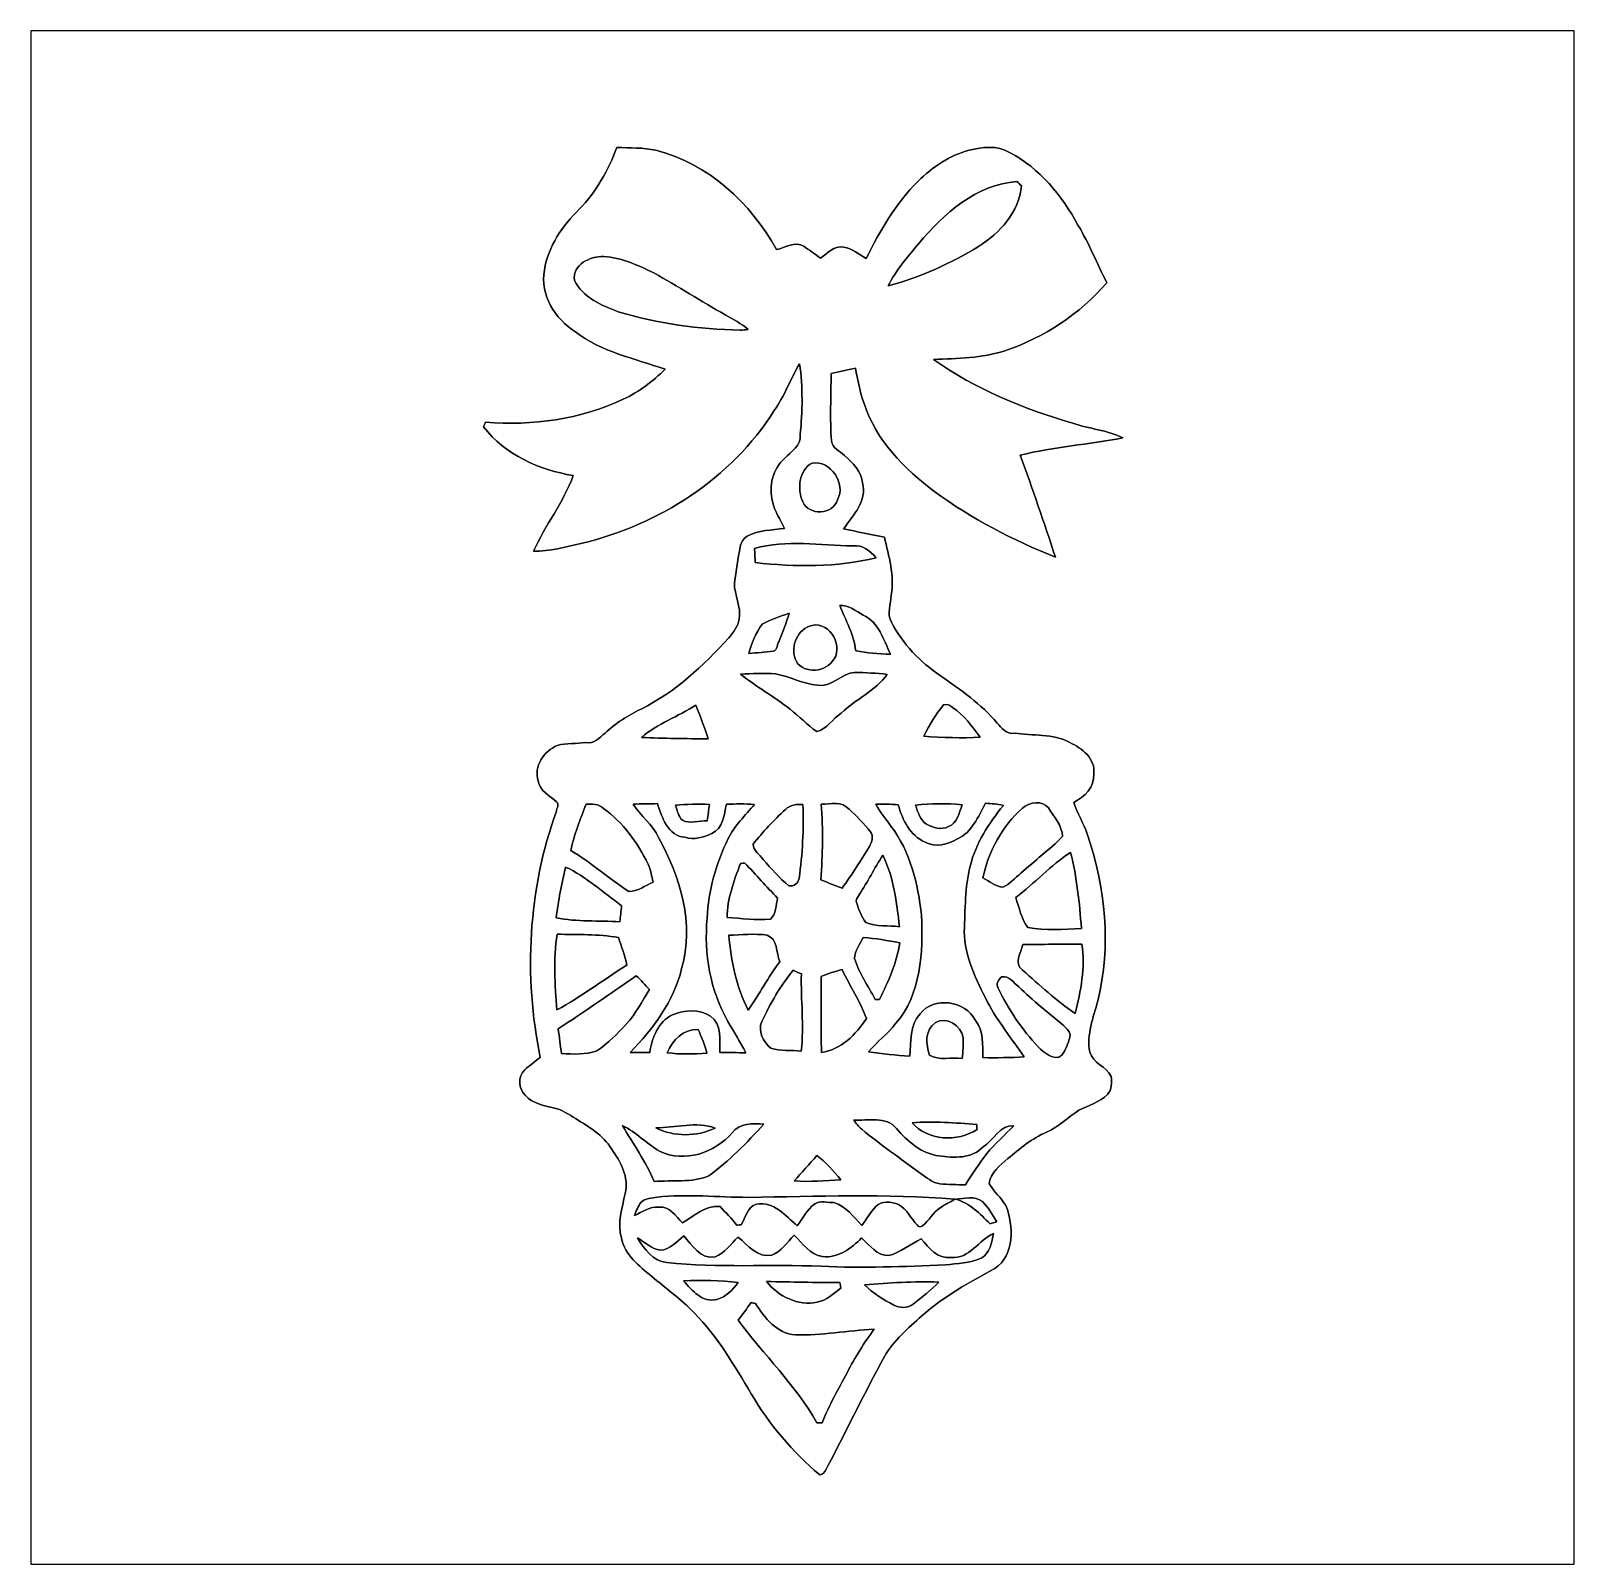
# Model space of a CAD drawing. Header units: centimetres. Extents: x -16.8 to 16.8, y -16.7 to 16.7.
import ezdxf

# ---------------------------------------------------------------- set-up
doc = ezdxf.new("R2010")
doc.units = ezdxf.units.CM
doc.header["$MEASUREMENT"] = 0
doc.layers.add('Layer 1', color=7, linetype='Continuous')

msp = doc.modelspace()

# ---------------------------------------------------------------- linework, layer by layer
at = {"layer": 'Layer 1', "color": 7}
for points, knots in [([(-16.77458, 16.66875), (-16.77458, 16.66875), (16.77458, 16.66875), (16.77458, 16.66875), (16.77458, 16.66875), (16.77458, 16.66875), (16.77458, -16.66875), (16.77458, -16.66875), (16.77458, -16.66875), (16.77458, -16.66875), (-16.77458, -16.66875), (-16.77458, -16.66875), (-16.77458, -16.66875), (-16.77458, -16.66875), (-16.77458, 16.66875), (-16.77458, 16.66875), (-16.77458, 16.66875), (-16.77458, 16.66875), (-16.77458, 16.66875), (-16.77458, 16.66875)], [0, 0, 0, 0, 0.16666667, 0.16666667, 0.16666667, 0.16666667, 0.33333333, 0.33333333, 0.33333333, 0.33333333, 0.5, 0.5, 0.5, 0.5, 0.66666667, 0.66666667, 0.66666667, 0.66666667, 1, 1, 1, 1]), ([(-4.03437, 14.13545), (-4.22275, 13.64192), (-4.47851, 13.16884), (-4.85387, 12.79137), (-4.85387, 12.79137), (-5.22111, 12.43118), (-5.52873, 11.98527), (-5.60987, 11.46739), (-5.60987, 11.46739), (-5.70618, 10.92835), (-5.38057, 10.40553), (-4.93677, 10.12543), (-4.93677, 10.12543), (-4.36845, 9.68446), (-3.64949, 9.54899), (-2.98909, 9.30981), (-2.98909, 9.30981), (-3.25508, 9.04734), (-3.55635, 8.81556), (-3.89784, 8.66069), (-3.89784, 8.66069), (-4.82318, 8.22043), (-5.8741, 8.07791), (-6.88975, 8.16151), (-6.88975, 8.16151), (-6.90421, 8.128), (-6.91868, 8.09413), (-6.93279, 8.06027), (-6.93279, 8.06027), (-6.46183, 7.45384), (-5.7277, 7.11694), (-4.98263, 7.00193), (-4.98263, 7.00193), (-5.19818, 6.41809), (-5.59364, 5.91996), (-5.84729, 5.3527), (-5.84729, 5.3527), (-5.49663, 5.35658), (-5.15408, 5.43878), (-4.81542, 5.52274), (-4.81542, 5.52274), (-3.12491, 5.91996), (-1.55081, 6.93138), (-0.61454, 8.41128), (-0.61454, 8.41128), (-0.38876, 8.72843), (-0.26529, 9.10131), (-0.06209, 9.43116), (-0.06209, 9.43116), (0.0067, 8.91928), (0.00388, 8.39646), (-0.05045, 7.88317), (-0.05045, 7.88317), (-0.02434, 7.64469), (-0.25294, 7.52087), (-0.3877, 7.37235), (-0.3877, 7.37235), (-0.64805, 7.14975), (-0.73942, 6.76169), (-0.65052, 6.43784), (-0.65052, 6.43784), (-0.60819, 6.22512), (-0.48401, 6.04485), (-0.39299, 5.85188), (-0.39299, 5.85188), (-0.66393, 5.81025), (-0.95709, 5.81766), (-1.20227, 5.67972), (-1.20227, 5.67972), (-1.28764, 5.63386), (-1.33844, 5.5439), (-1.35361, 5.45042), (-1.35361, 5.45042), (-1.39982, 5.19042), (-1.44568, 4.93042), (-1.48061, 4.66831), (-1.48061, 4.66831), (-1.48237, 4.4009), (-1.3275, 4.14937), (-1.3783, 3.87844), (-1.3783, 3.87844), (-1.40088, 3.7211), (-1.50213, 3.58951), (-1.60302, 3.47204), (-1.60302, 3.47204), (-2.15547, 2.86526), (-2.76684, 2.28741), (-3.51084, 1.92299), (-3.51084, 1.92299), (-3.79271, 1.784), (-4.06224, 1.61431), (-4.29225, 1.39912), (-4.29225, 1.39912), (-4.41466, 1.30246), (-4.52967, 1.15535), (-4.70958, 1.19345), (-4.70958, 1.19345), (-4.91525, 1.16593), (-5.13115, 1.19204), (-5.33153, 1.13101), (-5.33153, 1.13101), (-5.62081, 1.00894), (-5.848, 0.67804), (-5.7464, 0.35772), (-5.7464, 0.35772), (-5.70759, 0.14076), (-5.49487, 0.04022), (-5.34529, -0.09208), (-5.34529, -0.09208), (-5.27826, -0.14288), (-5.34317, -0.23495), (-5.35058, -0.29633), (-5.35058, -0.29633), (-5.96371, -2.00096), (-6.06601, -3.88126), (-5.69983, -5.6515), (-5.69983, -5.6515), (-5.81554, -5.73828), (-5.92949, -5.82683), (-6.03709, -5.92314), (-6.03709, -5.92314), (-6.19689, -6.0639), (-6.17255, -6.34224), (-6.02298, -6.48159), (-6.02298, -6.48159), (-5.85505, -6.66574), (-5.59294, -6.69925), (-5.36399, -6.75922), (-5.36399, -6.75922), (-5.20629, -6.80014), (-5.07365, -6.90104), (-4.93289, -6.97936), (-4.93289, -6.97936), (-4.64608, -7.16386), (-4.32999, -7.33884), (-4.15043, -7.64152), (-4.15043, -7.64152), (-3.95499, -7.91598), (-3.76555, -8.25818), (-3.85621, -8.60778), (-3.85621, -8.60778), (-3.91654, -8.92775), (-4.03401, -9.25266), (-3.93594, -9.57968), (-3.93594, -9.57968), (-3.86362, -9.94763), (-3.55529, -10.18752), (-3.28048, -10.408), (-3.28048, -10.408), (-2.97145, -10.6747), (-2.6349, -10.91071), (-2.35303, -11.20775), (-2.35303, -11.20775), (-1.84538, -11.72104), (-1.4792, -12.34934), (-1.11372, -12.96599), (-1.11372, -12.96599), (-0.72214, -13.63098), (-0.21978, -14.23247), (0.37465, -14.72494), (0.37465, -14.72494), (0.47096, -14.73024), (0.49989, -14.6117), (0.54645, -14.54785), (0.54645, -14.54785), (0.95885, -13.74987), (1.35467, -12.94306), (1.78118, -12.15319), (1.78118, -12.15319), (1.98155, -11.80253), (2.29905, -11.54042), (2.59397, -11.27266), (2.59397, -11.27266), (3.06634, -10.84862), (3.62444, -10.54312), (4.17759, -10.24008), (4.17759, -10.24008), (4.62315, -9.94375), (4.58929, -9.31439), (4.42383, -8.87095), (4.42383, -8.87095), (4.31165, -8.7055), (4.1656, -8.56615), (4.05518, -8.40034), (4.05518, -8.40034), (4.08623, -8.16222), (4.29401, -7.99747), (4.46299, -7.85036), (4.46299, -7.85036), (4.72793, -7.6394), (4.98828, -7.40833), (5.30437, -7.27675), (5.30437, -7.27675), (5.56683, -7.16139), (5.7725, -6.95748), (6.00745, -6.79909), (6.00745, -6.79909), (6.21982, -6.69431), (6.45866, -6.62728), (6.63257, -6.45689), (6.63257, -6.45689), (6.72183, -6.34965), (6.73065, -6.19548), (6.70948, -6.06354), (6.70948, -6.06354), (6.60082, -5.85082), (6.31543, -5.77356), (6.24276, -5.53685), (6.24276, -5.53685), (6.17432, -5.15514), (6.32143, -4.78367), (6.4195, -4.42207), (6.4195, -4.42207), (6.71054, -3.22404), (6.59165, -1.95227), (6.19196, -0.7934), (6.19196, -0.7934), (6.10799, -0.55774), (5.97641, -0.3429), (5.89492, -0.10654), (5.89492, -0.10654), (6.1281, 0.01517), (6.35529, 0.22331), (6.33201, 0.51294), (6.33201, 0.51294), (6.37611, 0.84667), (6.07448, 1.06786), (5.81201, 1.19521), (5.81201, 1.19521), (5.44371, 1.39418), (5.00521, 1.33738), (4.6041, 1.39947), (4.6041, 1.39947), (4.43018, 1.36454), (4.32823, 1.5113), (4.22945, 1.61784), (4.22945, 1.61784), (3.88514, 2.03165), (3.43782, 2.33927), (3.00143, 2.64724), (3.00143, 2.64724), (2.56152, 2.94323), (2.17876, 3.33904), (1.93393, 3.81071), (1.93393, 3.81071), (1.82739, 3.99344), (1.91982, 4.20723), (1.9304, 4.39984), (1.9304, 4.39984), (2.00131, 4.82741), (1.87466, 5.24757), (1.78223, 5.66067), (1.78223, 5.66067), (1.48555, 5.721), (1.18886, 5.78026), (0.89218, 5.83847), (0.89218, 5.83847), (1.09784, 6.13622), (1.40935, 6.44948), (1.30493, 6.84107), (1.30493, 6.84107), (1.27917, 7.09189), (1.09114, 7.27957), (0.91052, 7.43656), (0.91052, 7.43656), (0.81033, 7.53392), (0.64382, 7.59601), (0.63006, 7.7537), (0.63006, 7.7537), (0.59372, 8.24054), (0.62195, 8.73019), (0.62018, 9.21773), (0.62018, 9.21773), (0.79657, 9.25759), (0.97331, 9.29852), (1.15006, 9.33697), (1.15006, 9.33697), (1.20474, 9.07909), (1.24919, 8.81733), (1.33738, 8.56791), (1.33738, 8.56791), (1.59702, 7.76676), (2.21298, 7.14163), (2.87338, 6.64774), (2.87338, 6.64774), (3.68018, 6.06108), (4.57306, 5.59894), (5.49734, 5.22711), (5.49734, 5.22711), (5.25886, 5.97006), (4.99921, 6.70631), (4.73463, 7.44044), (4.73463, 7.44044), (5.46417, 7.63058), (6.223, 7.67327), (6.96242, 7.81685), (6.96242, 7.81685), (6.62481, 7.99218), (6.23182, 8.01229), (5.87622, 8.13717), (5.87622, 8.13717), (4.81048, 8.45326), (3.75603, 8.87236), (2.84798, 9.52359), (2.84798, 9.52359), (3.36903, 9.54334), (3.90031, 9.55075), (4.4009, 9.71479), (4.4009, 9.71479), (5.25321, 9.99561), (6.02333, 10.51772), (6.6167, 11.18905), (6.6167, 11.18905), (6.40539, 11.60674), (6.23217, 12.04348), (5.98876, 12.44459), (5.98876, 12.44459), (5.64021, 13.08664), (5.1562, 13.68107), (4.50039, 14.02609), (4.50039, 14.02609), (4.23933, 14.18907), (3.90913, 14.13969), (3.62585, 14.07477), (3.62585, 14.07477), (3.19722, 13.96471), (2.82434, 13.70436), (2.51143, 13.39921), (2.51143, 13.39921), (2.02882, 12.91802), (1.6824, 12.32359), (1.38218, 11.71716), (1.38218, 11.71716), (1.22731, 11.81206), (1.07809, 11.93518), (0.89394, 11.96375), (0.89394, 11.96375), (0.68404, 12.00997), (0.54081, 11.83358), (0.39229, 11.72527), (0.39229, 11.72527), (0.27093, 11.81276), (0.15099, 11.90378), (0.0254, 11.98421), (0.0254, 11.98421), (-0.16122, 12.09922), (-0.37465, 11.95564), (-0.56621, 11.91225), (-0.56621, 11.91225), (-1.12466, 12.92366), (-2.04717, 13.78126), (-3.18488, 14.07301), (-3.18488, 14.07301), (-3.46428, 14.12946), (-3.75144, 14.12416), (-4.03437, 14.13545)], [0, 0, 0, 0, 0.01111111, 0.01111111, 0.01111111, 0.01111111, 0.02222222, 0.02222222, 0.02222222, 0.02222222, 0.03333333, 0.03333333, 0.03333333, 0.03333333, 0.04444444, 0.04444444, 0.04444444, 0.04444444, 0.05555556, 0.05555556, 0.05555556, 0.05555556, 0.06666667, 0.06666667, 0.06666667, 0.06666667, 0.07777778, 0.07777778, 0.07777778, 0.07777778, 0.08888889, 0.08888889, 0.08888889, 0.08888889, 0.1, 0.1, 0.1, 0.1, 0.11111111, 0.11111111, 0.11111111, 0.11111111, 0.12222222, 0.12222222, 0.12222222, 0.12222222, 0.13333333, 0.13333333, 0.13333333, 0.13333333, 0.14444444, 0.14444444, 0.14444444, 0.14444444, 0.15555556, 0.15555556, 0.15555556, 0.15555556, 0.16666667, 0.16666667, 0.16666667, 0.16666667, 0.17777778, 0.17777778, 0.17777778, 0.17777778, 0.18888889, 0.18888889, 0.18888889, 0.18888889, 0.2, 0.2, 0.2, 0.2, 0.21111111, 0.21111111, 0.21111111, 0.21111111, 0.22222222, 0.22222222, 0.22222222, 0.22222222, 0.23333333, 0.23333333, 0.23333333, 0.23333333, 0.24444444, 0.24444444, 0.24444444, 0.24444444, 0.25555556, 0.25555556, 0.25555556, 0.25555556, 0.26666667, 0.26666667, 0.26666667, 0.26666667, 0.27777778, 0.27777778, 0.27777778, 0.27777778, 0.28888889, 0.28888889, 0.28888889, 0.28888889, 0.3, 0.3, 0.3, 0.3, 0.31111111, 0.31111111, 0.31111111, 0.31111111, 0.32222222, 0.32222222, 0.32222222, 0.32222222, 0.33333333, 0.33333333, 0.33333333, 0.33333333, 0.34444444, 0.34444444, 0.34444444, 0.34444444, 0.35555556, 0.35555556, 0.35555556, 0.35555556, 0.36666667, 0.36666667, 0.36666667, 0.36666667, 0.37777778, 0.37777778, 0.37777778, 0.37777778, 0.38888889, 0.38888889, 0.38888889, 0.38888889, 0.4, 0.4, 0.4, 0.4, 0.41111111, 0.41111111, 0.41111111, 0.41111111, 0.42222222, 0.42222222, 0.42222222, 0.42222222, 0.43333333, 0.43333333, 0.43333333, 0.43333333, 0.44444444, 0.44444444, 0.44444444, 0.44444444, 0.45555556, 0.45555556, 0.45555556, 0.45555556, 0.46666667, 0.46666667, 0.46666667, 0.46666667, 0.47777778, 0.47777778, 0.47777778, 0.47777778, 0.48888889, 0.48888889, 0.48888889, 0.48888889, 0.5, 0.5, 0.5, 0.5, 0.51111111, 0.51111111, 0.51111111, 0.51111111, 0.52222222, 0.52222222, 0.52222222, 0.52222222, 0.53333333, 0.53333333, 0.53333333, 0.53333333, 0.54444444, 0.54444444, 0.54444444, 0.54444444, 0.55555556, 0.55555556, 0.55555556, 0.55555556, 0.56666667, 0.56666667, 0.56666667, 0.56666667, 0.57777778, 0.57777778, 0.57777778, 0.57777778, 0.58888889, 0.58888889, 0.58888889, 0.58888889, 0.6, 0.6, 0.6, 0.6, 0.61111111, 0.61111111, 0.61111111, 0.61111111, 0.62222222, 0.62222222, 0.62222222, 0.62222222, 0.63333333, 0.63333333, 0.63333333, 0.63333333, 0.64444444, 0.64444444, 0.64444444, 0.64444444, 0.65555556, 0.65555556, 0.65555556, 0.65555556, 0.66666667, 0.66666667, 0.66666667, 0.66666667, 0.67777778, 0.67777778, 0.67777778, 0.67777778, 0.68888889, 0.68888889, 0.68888889, 0.68888889, 0.7, 0.7, 0.7, 0.7, 0.71111111, 0.71111111, 0.71111111, 0.71111111, 0.72222222, 0.72222222, 0.72222222, 0.72222222, 0.73333333, 0.73333333, 0.73333333, 0.73333333, 0.74444444, 0.74444444, 0.74444444, 0.74444444, 0.75555556, 0.75555556, 0.75555556, 0.75555556, 0.76666667, 0.76666667, 0.76666667, 0.76666667, 0.77777778, 0.77777778, 0.77777778, 0.77777778, 0.78888889, 0.78888889, 0.78888889, 0.78888889, 0.8, 0.8, 0.8, 0.8, 0.81111111, 0.81111111, 0.81111111, 0.81111111, 0.82222222, 0.82222222, 0.82222222, 0.82222222, 0.83333333, 0.83333333, 0.83333333, 0.83333333, 0.84444444, 0.84444444, 0.84444444, 0.84444444, 0.85555556, 0.85555556, 0.85555556, 0.85555556, 0.86666667, 0.86666667, 0.86666667, 0.86666667, 0.87777778, 0.87777778, 0.87777778, 0.87777778, 0.88888889, 0.88888889, 0.88888889, 0.88888889, 0.9, 0.9, 0.9, 0.9, 0.91111111, 0.91111111, 0.91111111, 0.91111111, 0.92222222, 0.92222222, 0.92222222, 0.92222222, 0.93333333, 0.93333333, 0.93333333, 0.93333333, 0.94444444, 0.94444444, 0.94444444, 0.94444444, 0.95555556, 0.95555556, 0.95555556, 0.95555556, 0.96666667, 0.96666667, 0.96666667, 0.96666667, 0.97777778, 0.97777778, 0.97777778, 0.97777778, 1, 1, 1, 1]), ([(2.52554, 12.04383), (3.07622, 12.69259), (3.77261, 13.32618), (4.66161, 13.39462), (4.66161, 13.39462), (4.69336, 13.36322), (4.72546, 13.33218), (4.75827, 13.30113), (4.75827, 13.30113), (4.71699, 12.72857), (4.2866, 12.27279), (3.82341, 11.97927), (3.82341, 11.97927), (3.21451, 11.60815), (2.55623, 11.303), (1.86514, 11.12414), (1.86514, 11.12414), (2.02812, 11.46704), (2.28812, 11.75103), (2.52554, 12.04383)], [0, 0, 0, 0, 0.16666667, 0.16666667, 0.16666667, 0.16666667, 0.33333333, 0.33333333, 0.33333333, 0.33333333, 0.5, 0.5, 0.5, 0.5, 0.66666667, 0.66666667, 0.66666667, 0.66666667, 1, 1, 1, 1]), ([(-4.95723, 11.24303), (-5.01227, 11.58981), (-4.60798, 11.7729), (-4.32012, 11.76091), (-4.32012, 11.76091), (-3.93277, 11.73656), (-3.5754, 11.57182), (-3.23074, 11.40672), (-3.23074, 11.40672), (-2.70863, 11.11109), (-2.20098, 10.79112), (-1.68028, 10.49267), (-1.68028, 10.49267), (-1.51165, 10.39213), (-1.33068, 10.30711), (-1.18145, 10.17693), (-1.18145, 10.17693), (-1.23966, 10.17023), (-1.29716, 10.16247), (-1.35502, 10.16106), (-1.35502, 10.16106), (-2.25108, 10.17976), (-3.14854, 10.30041), (-4.00685, 10.56287), (-4.00685, 10.56287), (-4.37056, 10.70187), (-4.77379, 10.87332), (-4.95723, 11.24303)], [0, 0, 0, 0, 0.125, 0.125, 0.125, 0.125, 0.25, 0.25, 0.25, 0.25, 0.375, 0.375, 0.375, 0.375, 0.5, 0.5, 0.5, 0.5, 0.625, 0.625, 0.625, 0.625, 0.75, 0.75, 0.75, 0.75, 1, 1, 1, 1]), ([(0.20708, 7.27216), (0.60889, 7.3339), (0.95532, 6.83119), (0.75953, 6.47312), (0.75953, 6.47312), (0.66746, 6.14715), (0.13547, 6.12316), (0.00388, 6.42514), (0.00388, 6.42514), (-0.11642, 6.70701), (-0.0829, 7.11129), (0.20708, 7.27216)], [0, 0, 0, 0, 0.25, 0.25, 0.25, 0.25, 0.5, 0.5, 0.5, 0.5, 1, 1, 1, 1]), ([(-1.04281, 5.41726), (-0.34713, 5.60282), (0.38382, 5.48534), (1.09185, 5.47088), (1.09185, 5.47088), (1.30881, 5.50298), (1.46791, 5.35975), (1.59985, 5.21264), (1.59985, 5.21264), (0.74295, 5.00204), (-0.15452, 5.00874), (-1.02623, 5.10893), (-1.02623, 5.10893), (-1.03329, 5.21264), (-1.03717, 5.31424), (-1.04281, 5.41726)], [0, 0, 0, 0, 0.2, 0.2, 0.2, 0.2, 0.4, 0.4, 0.4, 0.4, 0.6, 0.6, 0.6, 0.6, 1, 1, 1, 1]), ([(0.80857, 4.17477), (1.00189, 4.17936), (1.16099, 4.06188), (1.31833, 3.96558), (1.31833, 3.96558), (1.66053, 3.81247), (1.76283, 3.42794), (1.91064, 3.1175), (1.91064, 3.1175), (1.65735, 3.11926), (1.40582, 3.14219), (1.15746, 3.19087), (1.15746, 3.19087), (1.11725, 3.54436), (0.93874, 3.85128), (0.80857, 4.17477)], [0, 0, 0, 0, 0.2, 0.2, 0.2, 0.2, 0.4, 0.4, 0.4, 0.4, 0.6, 0.6, 0.6, 0.6, 1, 1, 1, 1]), ([(-0.87383, 3.76626), (-0.69427, 3.87844), (-0.48578, 3.93524), (-0.28681, 4.00614), (-0.28681, 4.00614), (-0.35066, 3.80153), (-0.43321, 3.60327), (-0.50447, 3.40078), (-0.50447, 3.40078), (-0.55915, 3.35139), (-0.53587, 3.20005), (-0.63324, 3.18241), (-0.63324, 3.18241), (-0.81209, 3.15948), (-0.99095, 3.14678), (-1.16981, 3.1302), (-1.16981, 3.1302), (-1.10208, 3.35386), (-1.01671, 3.57928), (-0.87383, 3.76626)], [0, 0, 0, 0, 0.16666667, 0.16666667, 0.16666667, 0.16666667, 0.33333333, 0.33333333, 0.33333333, 0.33333333, 0.5, 0.5, 0.5, 0.5, 0.66666667, 0.66666667, 0.66666667, 0.66666667, 1, 1, 1, 1]), ([(0.20884, 3.74262), (0.61066, 3.83399), (0.92251, 3.2445), (0.64382, 2.95451), (0.64382, 2.95451), (0.45544, 2.70298), (-0.03739, 2.69416), (-0.16016, 3.01413), (-0.16016, 3.01413), (-0.26282, 3.30024), (-0.10301, 3.66995), (0.20884, 3.74262)], [0, 0, 0, 0, 0.25, 0.25, 0.25, 0.25, 0.5, 0.5, 0.5, 0.5, 1, 1, 1, 1]), ([(0.32456, 2.44122), (0.63041, 2.39113), (0.84208, 2.69734), (1.13312, 2.72133), (1.13312, 2.72133), (1.36913, 2.71533), (1.6062, 2.70334), (1.8415, 2.67582), (1.8415, 2.67582), (1.58715, 2.31775), (1.1557, 2.13854), (0.84349, 1.83656), (0.84349, 1.83656), (0.65899, 1.71556), (0.53093, 1.47708), (0.30798, 1.43192), (0.30798, 1.43192), (0.10513, 1.5808), (-0.06914, 1.76424), (-0.26811, 1.91735), (-0.26811, 1.91735), (-0.61383, 2.19287), (-1.00295, 2.407), (-1.34832, 2.68252), (-1.34832, 2.68252), (-1.09502, 2.69205), (-0.83961, 2.71074), (-0.58596, 2.68746), (-0.58596, 2.68746), (-0.27587, 2.6289), (0.00776, 2.47015), (0.32456, 2.44122)], [0, 0, 0, 0, 0.11111111, 0.11111111, 0.11111111, 0.11111111, 0.22222222, 0.22222222, 0.22222222, 0.22222222, 0.33333333, 0.33333333, 0.33333333, 0.33333333, 0.44444444, 0.44444444, 0.44444444, 0.44444444, 0.55555556, 0.55555556, 0.55555556, 0.55555556, 0.66666667, 0.66666667, 0.66666667, 0.66666667, 0.77777778, 0.77777778, 0.77777778, 0.77777778, 1, 1, 1, 1]), ([(3.0674, 2.01824), (3.14043, 2.03764), (3.20463, 2.01683), (3.26072, 1.95545), (3.26072, 1.95545), (3.51861, 1.80128), (3.68265, 1.53917), (3.86574, 1.30986), (3.86574, 1.30986), (3.45687, 1.29081), (3.04659, 1.30034), (2.63878, 1.33279), (2.63878, 1.33279), (2.75414, 1.57692), (2.89807, 1.80799), (3.0674, 2.01824)], [0, 0, 0, 0, 0.2, 0.2, 0.2, 0.2, 0.4, 0.4, 0.4, 0.4, 0.6, 0.6, 0.6, 0.6, 1, 1, 1, 1]), ([(-3.50273, 1.30493), (-3.14889, 1.60302), (-2.70898, 1.76706), (-2.31563, 2.00484), (-2.31563, 2.00484), (-2.22603, 1.76213), (-2.12831, 1.52224), (-2.04929, 1.27564), (-2.04929, 1.27564), (-2.534, 1.27741), (-3.01872, 1.28764), (-3.50273, 1.30493)], [0, 0, 0, 0, 0.25, 0.25, 0.25, 0.25, 0.5, 0.5, 0.5, 0.5, 1, 1, 1, 1]), ([(-4.7057, -0.1457), (-4.57447, -0.14217), (-4.43054, -0.13476), (-4.32717, -0.23601), (-4.32717, -0.23601), (-3.89925, -0.54293), (-3.58493, -0.98354), (-3.35633, -1.45309), (-3.35633, -1.45309), (-3.29636, -1.5748), (-3.2766, -1.70991), (-3.24979, -1.84185), (-3.24979, -1.84185), (-3.42194, -1.91558), (-3.57928, -2.04294), (-3.77508, -2.04541), (-3.77508, -2.04541), (-4.2037, -1.76142), (-4.5907, -1.41429), (-5.03696, -1.15535), (-5.03696, -1.15535), (-4.97029, -0.8061), (-4.82918, -0.47731), (-4.7057, -0.1457)], [0, 0, 0, 0, 0.14285714, 0.14285714, 0.14285714, 0.14285714, 0.28571429, 0.28571429, 0.28571429, 0.28571429, 0.42857143, 0.42857143, 0.42857143, 0.42857143, 0.57142857, 0.57142857, 0.57142857, 0.57142857, 0.71428571, 0.71428571, 0.71428571, 0.71428571, 1, 1, 1, 1]), ([(-3.68265, -0.14464), (-3.50626, -0.14041), (-3.32916, -0.13441), (-3.15278, -0.13406), (-3.15278, -0.13406), (-3.05823, -0.42757), (-2.92488, -0.83573), (-2.55834, -0.86607), (-2.55834, -0.86607), (-2.35938, -0.93416), (-2.15265, -0.86043), (-1.96885, -0.78211), (-1.96885, -0.78211), (-1.72614, -0.67945), (-1.70639, -0.36971), (-1.65453, -0.14746), (-1.65453, -0.14746), (-1.45168, -0.13935), (-1.24778, -0.13335), (-1.04528, -0.15169), (-1.04528, -0.15169), (-1.24072, -0.39299), (-1.47743, -0.60643), (-1.61255, -0.89147), (-1.61255, -0.89147), (-1.87854, -1.43193), (-2.04752, -2.02248), (-2.07292, -2.62643), (-2.07292, -2.62643), (-2.1463, -3.39549), (-2.00731, -4.19418), (-1.62031, -4.86798), (-1.62031, -4.86798), (-1.49472, -5.09764), (-1.35255, -5.31777), (-1.22837, -5.54849), (-1.22837, -5.54849), (-1.41817, -5.54814), (-1.60761, -5.54673), (-1.79705, -5.54496), (-1.79705, -5.54496), (-1.80552, -5.27614), (-1.73743, -4.93042), (-2.00131, -4.75439), (-2.00131, -4.75439), (-2.23732, -4.58964), (-2.57104, -4.61504), (-2.82681, -4.72475), (-2.82681, -4.72475), (-3.14078, -4.88068), (-3.26743, -5.21935), (-3.31964, -5.54284), (-3.31964, -5.54284), (-3.46146, -5.54355), (-3.60327, -5.54355), (-3.74438, -5.5439), (-3.74438, -5.5439), (-3.25226, -5.02426), (-2.79188, -4.4323), (-2.6289, -3.72075), (-2.6289, -3.72075), (-2.34033, -2.75026), (-2.66065, -1.72508), (-3.12773, -0.86783), (-3.12773, -0.86783), (-3.26108, -0.58738), (-3.51649, -0.40111), (-3.68265, -0.14464)], [0, 0, 0, 0, 0.05555556, 0.05555556, 0.05555556, 0.05555556, 0.11111111, 0.11111111, 0.11111111, 0.11111111, 0.16666667, 0.16666667, 0.16666667, 0.16666667, 0.22222222, 0.22222222, 0.22222222, 0.22222222, 0.27777778, 0.27777778, 0.27777778, 0.27777778, 0.33333333, 0.33333333, 0.33333333, 0.33333333, 0.38888889, 0.38888889, 0.38888889, 0.38888889, 0.44444444, 0.44444444, 0.44444444, 0.44444444, 0.5, 0.5, 0.5, 0.5, 0.55555556, 0.55555556, 0.55555556, 0.55555556, 0.61111111, 0.61111111, 0.61111111, 0.61111111, 0.66666667, 0.66666667, 0.66666667, 0.66666667, 0.72222222, 0.72222222, 0.72222222, 0.72222222, 0.77777778, 0.77777778, 0.77777778, 0.77777778, 0.83333333, 0.83333333, 0.83333333, 0.83333333, 0.88888889, 0.88888889, 0.88888889, 0.88888889, 1, 1, 1, 1]), ([(-2.76296, -0.16404), (-2.51636, -0.14923), (-2.26871, -0.13547), (-2.02142, -0.14887), (-2.02142, -0.14887), (-2.03764, -0.2667), (-2.05387, -0.38735), (-2.07469, -0.50518), (-2.07469, -0.50518), (-2.24861, -0.49777), (-2.44722, -0.58138), (-2.61126, -0.49495), (-2.61126, -0.49495), (-2.70228, -0.40852), (-2.72344, -0.27623), (-2.76296, -0.16404)], [0, 0, 0, 0, 0.2, 0.2, 0.2, 0.2, 0.4, 0.4, 0.4, 0.4, 0.6, 0.6, 0.6, 0.6, 1, 1, 1, 1]), ([(-0.37289, -0.26106), (-0.27093, -0.16369), (-0.12771, -0.14005), (0.00776, -0.15099), (0.00776, -0.15099), (0.02787, -0.68862), (0.00282, -1.22873), (-0.07479, -1.76107), (-0.07479, -1.76107), (-0.08643, -1.8669), (-0.19226, -1.93604), (-0.29422, -1.92158), (-0.29422, -1.92158), (-0.50694, -1.75789), (-0.67592, -1.54658), (-0.85584, -1.34973), (-0.85584, -1.34973), (-0.92816, -1.24001), (-1.0668, -1.15499), (-1.07491, -1.01318), (-1.07491, -1.01318), (-0.8576, -0.74824), (-0.62477, -0.49318), (-0.37289, -0.26106)], [0, 0, 0, 0, 0.14285714, 0.14285714, 0.14285714, 0.14285714, 0.28571429, 0.28571429, 0.28571429, 0.28571429, 0.42857143, 0.42857143, 0.42857143, 0.42857143, 0.57142857, 0.57142857, 0.57142857, 0.57142857, 0.71428571, 0.71428571, 0.71428571, 0.71428571, 1, 1, 1, 1]), ([(0.4064, -0.14605), (0.61242, -0.14217), (0.85972, -0.07444), (1.01212, -0.25682), (1.01212, -0.25682), (1.17581, -0.41028), (1.34479, -0.56409), (1.47708, -0.74683), (1.47708, -0.74683), (1.55222, -0.8382), (1.50777, -0.9712), (1.45521, -1.06433), (1.45521, -1.06433), (1.27, -1.37442), (1.07068, -1.67675), (0.86184, -1.97168), (0.86184, -1.97168), (0.70661, -1.91488), (0.55316, -1.85385), (0.40181, -1.78823), (0.40181, -1.78823), (0.43639, -1.24143), (0.44979, -0.69286), (0.4064, -0.14605)], [0, 0, 0, 0, 0.14285714, 0.14285714, 0.14285714, 0.14285714, 0.28571429, 0.28571429, 0.28571429, 0.28571429, 0.42857143, 0.42857143, 0.42857143, 0.42857143, 0.57142857, 0.57142857, 0.57142857, 0.57142857, 0.71428571, 0.71428571, 0.71428571, 0.71428571, 1, 1, 1, 1]), ([(1.59314, -0.14393), (1.75507, -0.14111), (1.91735, -0.14781), (2.07927, -0.15804), (2.07927, -0.15804), (2.17523, -0.48084), (2.33362, -0.82973), (2.66453, -0.97014), (2.66453, -0.97014), (2.88819, -1.09361), (3.16159, -1.01882), (3.37009, -0.89994), (3.37009, -0.89994), (3.68476, -0.75636), (3.82341, -0.41346), (3.97722, -0.12524), (3.97722, -0.12524), (4.10704, -0.13794), (4.24004, -0.13547), (4.36633, -0.17251), (4.36633, -0.17251), (4.0513, -0.56515), (3.76696, -0.99413), (3.64596, -1.48978), (3.64596, -1.48978), (3.52354, -1.95298), (3.54224, -2.43664), (3.51437, -2.91148), (3.51437, -2.91148), (3.52319, -3.46393), (3.77613, -3.96558), (4.02308, -4.44641), (4.02308, -4.44641), (4.24321, -4.87433), (4.55048, -5.24581), (4.82177, -5.64092), (4.82177, -5.64092), (4.52049, -5.65503), (4.21922, -5.66314), (3.9183, -5.65644), (3.9183, -5.65644), (3.9183, -5.38409), (3.94159, -5.07718), (3.75814, -4.84964), (3.75814, -4.84964), (3.54401, -4.41572), (2.85291, -4.31271), (2.55482, -4.70711), (2.55482, -4.70711), (2.31951, -4.95159), (2.36149, -5.31001), (2.33045, -5.62081), (2.33045, -5.62081), (2.03024, -5.60881), (1.73214, -5.57142), (1.43475, -5.53261), (1.43475, -5.53261), (1.61572, -5.31248), (1.85244, -5.14456), (2.0253, -4.91737), (2.0253, -4.91737), (2.58163, -4.27814), (2.62079, -3.36197), (2.58833, -2.5587), (2.58833, -2.5587), (2.5079, -1.87819), (2.34809, -1.17263), (1.91911, -0.62018), (1.91911, -0.62018), (1.80975, -0.46143), (1.68204, -0.31538), (1.59314, -0.14393)], [0, 0, 0, 0, 0.05263158, 0.05263158, 0.05263158, 0.05263158, 0.10526316, 0.10526316, 0.10526316, 0.10526316, 0.15789474, 0.15789474, 0.15789474, 0.15789474, 0.21052632, 0.21052632, 0.21052632, 0.21052632, 0.26315789, 0.26315789, 0.26315789, 0.26315789, 0.31578947, 0.31578947, 0.31578947, 0.31578947, 0.36842105, 0.36842105, 0.36842105, 0.36842105, 0.42105263, 0.42105263, 0.42105263, 0.42105263, 0.47368421, 0.47368421, 0.47368421, 0.47368421, 0.52631579, 0.52631579, 0.52631579, 0.52631579, 0.57894737, 0.57894737, 0.57894737, 0.57894737, 0.63157895, 0.63157895, 0.63157895, 0.63157895, 0.68421053, 0.68421053, 0.68421053, 0.68421053, 0.73684211, 0.73684211, 0.73684211, 0.73684211, 0.78947368, 0.78947368, 0.78947368, 0.78947368, 0.84210526, 0.84210526, 0.84210526, 0.84210526, 0.89473684, 0.89473684, 0.89473684, 0.89473684, 1, 1, 1, 1]), ([(2.45392, -0.16722), (2.79047, -0.13264), (3.13161, -0.11959), (3.46851, -0.16087), (3.46851, -0.16087), (3.40678, -0.32985), (3.36232, -0.56339), (3.17112, -0.63394), (3.17112, -0.63394), (3.01801, -0.71226), (2.83916, -0.66005), (2.69804, -0.58103), (2.69804, -0.58103), (2.55058, -0.49636), (2.51319, -0.3115), (2.45392, -0.16722)], [0, 0, 0, 0, 0.2, 0.2, 0.2, 0.2, 0.4, 0.4, 0.4, 0.4, 0.6, 0.6, 0.6, 0.6, 1, 1, 1, 1]), ([(4.78155, -0.22966), (4.93219, -0.10125), (5.2137, -0.05327), (5.34564, -0.22648), (5.34564, -0.22648), (5.46523, -0.41769), (5.64621, -0.61031), (5.65256, -0.84914), (5.65256, -0.84914), (5.36963, -1.13418), (5.04543, -1.37407), (4.74945, -1.64536), (4.74945, -1.64536), (4.61962, -1.74907), (4.50603, -1.88066), (4.35434, -1.95157), (4.35434, -1.95157), (4.19171, -1.93428), (4.06118, -1.82033), (3.92112, -1.7466), (3.92112, -1.7466), (4.04777, -1.16981), (4.3374, -0.62371), (4.78155, -0.22966)], [0, 0, 0, 0, 0.14285714, 0.14285714, 0.14285714, 0.14285714, 0.28571429, 0.28571429, 0.28571429, 0.28571429, 0.42857143, 0.42857143, 0.42857143, 0.42857143, 0.57142857, 0.57142857, 0.57142857, 0.57142857, 0.71428571, 0.71428571, 0.71428571, 0.71428571, 1, 1, 1, 1]), ([(1.74554, -1.2573), (1.99249, -1.73708), (2.04223, -2.28283), (2.10855, -2.80917), (2.10855, -2.80917), (1.86761, -2.77389), (1.60338, -2.82011), (1.3783, -2.71604), (1.3783, -2.71604), (1.28235, -2.58868), (1.21955, -2.43628), (1.1744, -2.28424), (1.1744, -2.28424), (1.149, -2.22074), (1.20544, -2.16359), (1.23155, -2.11279), (1.23155, -2.11279), (1.41852, -1.83727), (1.56281, -1.53564), (1.74554, -1.2573)], [0, 0, 0, 0, 0.16666667, 0.16666667, 0.16666667, 0.16666667, 0.33333333, 0.33333333, 0.33333333, 0.33333333, 0.5, 0.5, 0.5, 0.5, 0.66666667, 0.66666667, 0.66666667, 0.66666667, 1, 1, 1, 1]), ([(4.63409, -2.17558), (5.04261, -1.86161), (5.39397, -1.47708), (5.82789, -1.19627), (5.82789, -1.19627), (5.96477, -1.73602), (6.02262, -2.29164), (6.06284, -2.84586), (6.06284, -2.84586), (5.67408, -2.8762), (5.28108, -2.89278), (4.89514, -2.82716), (4.89514, -2.82716), (4.75791, -2.63701), (4.71099, -2.39536), (4.63409, -2.17558)], [0, 0, 0, 0, 0.2, 0.2, 0.2, 0.2, 0.4, 0.4, 0.4, 0.4, 0.6, 0.6, 0.6, 0.6, 1, 1, 1, 1]), ([(-5.15197, -1.51236), (-4.70359, -1.72403), (-4.32964, -2.06199), (-3.93312, -2.35444), (-3.93312, -2.35444), (-3.94511, -2.46874), (-3.95746, -2.58551), (-3.97087, -2.70051), (-3.97087, -2.70051), (-4.43159, -2.67653), (-4.90149, -2.70581), (-5.35552, -2.61585), (-5.35552, -2.61585), (-5.30578, -2.24473), (-5.23699, -1.87678), (-5.15197, -1.51236)], [0, 0, 0, 0, 0.2, 0.2, 0.2, 0.2, 0.4, 0.4, 0.4, 0.4, 0.6, 0.6, 0.6, 0.6, 1, 1, 1, 1]), ([(-1.34655, -1.43545), (-1.32292, -1.43263), (-1.27529, -1.42769), (-1.25166, -1.42487), (-1.25166, -1.42487), (-1.01635, -1.68028), (-0.78352, -1.93816), (-0.54046, -2.18652), (-0.54046, -2.18652), (-0.58314, -2.33786), (-0.57256, -2.5333), (-0.69779, -2.64866), (-0.69779, -2.64866), (-1.01283, -2.67547), (-1.32715, -2.62572), (-1.64112, -2.61161), (-1.64112, -2.61161), (-1.63266, -2.20239), (-1.49507, -1.81187), (-1.34655, -1.43545)], [0, 0, 0, 0, 0.16666667, 0.16666667, 0.16666667, 0.16666667, 0.33333333, 0.33333333, 0.33333333, 0.33333333, 0.5, 0.5, 0.5, 0.5, 0.66666667, 0.66666667, 0.66666667, 0.66666667, 1, 1, 1, 1]), ([(-5.33259, -2.97356), (-4.8895, -2.98203), (-4.44218, -2.96827), (-4.00332, -3.04447), (-4.00332, -3.04447), (-3.93665, -3.24168), (-3.86256, -3.43817), (-3.81564, -3.64208), (-3.81564, -3.64208), (-4.3247, -3.96522), (-4.80801, -4.33035), (-5.33823, -4.61963), (-5.33823, -4.61963), (-5.38304, -4.07353), (-5.42043, -3.51649), (-5.33259, -2.97356)], [0, 0, 0, 0, 0.2, 0.2, 0.2, 0.2, 0.4, 0.4, 0.4, 0.4, 0.6, 0.6, 0.6, 0.6, 1, 1, 1, 1]), ([(-1.60302, -2.99191), (-1.32644, -2.9912), (-1.04422, -2.9524), (-0.76906, -2.99438), (-0.76906, -2.99438), (-0.5394, -3.07058), (-0.57468, -3.37996), (-0.49354, -3.56588), (-0.49354, -3.56588), (-0.73836, -3.90807), (-0.94509, -4.27496), (-1.17793, -4.62456), (-1.17793, -4.62456), (-1.4418, -4.12009), (-1.54764, -3.55318), (-1.60302, -2.99191)], [0, 0, 0, 0, 0.2, 0.2, 0.2, 0.2, 0.4, 0.4, 0.4, 0.4, 0.6, 0.6, 0.6, 0.6, 1, 1, 1, 1]), ([(1.3208, -3.04094), (1.5875, -3.06811), (1.85279, -3.10727), (2.11631, -3.15771), (2.11631, -3.15771), (2.04611, -3.59375), (1.86972, -3.99979), (1.67111, -4.39067), (1.67111, -4.39067), (1.64747, -4.38997), (1.6002, -4.38926), (1.57692, -4.38856), (1.57692, -4.38856), (1.42734, -4.09328), (1.22449, -3.81811), (1.13347, -3.49744), (1.13347, -3.49744), (1.13877, -3.32952), (1.24672, -3.18594), (1.3208, -3.04094)], [0, 0, 0, 0, 0.16666667, 0.16666667, 0.16666667, 0.16666667, 0.33333333, 0.33333333, 0.33333333, 0.33333333, 0.5, 0.5, 0.5, 0.5, 0.66666667, 0.66666667, 0.66666667, 0.66666667, 1, 1, 1, 1]), ([(4.7879, -3.19617), (5.21547, -3.19193), (5.64339, -3.19158), (6.07166, -3.18982), (6.07166, -3.18982), (6.15632, -3.69641), (6.0452, -4.20652), (5.92878, -4.69829), (5.92878, -4.69829), (5.52132, -4.41643), (5.15444, -4.07917), (4.78261, -3.75356), (4.78261, -3.75356), (4.5907, -3.61103), (4.74698, -3.37432), (4.7879, -3.19617)], [0, 0, 0, 0, 0.2, 0.2, 0.2, 0.2, 0.4, 0.4, 0.4, 0.4, 0.6, 0.6, 0.6, 0.6, 1, 1, 1, 1]), ([(-5.31036, -5.02744), (-4.73604, -4.65667), (-4.17266, -4.26967), (-3.6128, -3.87668), (-3.6128, -3.87668), (-3.51402, -3.97334), (-3.42018, -4.07423), (-3.32493, -4.17513), (-3.32493, -4.17513), (-3.49462, -4.42278), (-3.61844, -4.70288), (-3.82482, -4.92372), (-3.82482, -4.92372), (-4.02343, -5.13503), (-4.23016, -5.3467), (-4.47075, -5.51004), (-4.47075, -5.51004), (-4.71664, -5.594), (-4.98334, -5.58236), (-5.2391, -5.56507), (-5.2391, -5.56507), (-5.26344, -5.38586), (-5.28743, -5.20665), (-5.31036, -5.02744)], [0, 0, 0, 0, 0.14285714, 0.14285714, 0.14285714, 0.14285714, 0.28571429, 0.28571429, 0.28571429, 0.28571429, 0.42857143, 0.42857143, 0.42857143, 0.42857143, 0.57142857, 0.57142857, 0.57142857, 0.57142857, 0.71428571, 0.71428571, 0.71428571, 0.71428571, 1, 1, 1, 1]), ([(-0.20108, -3.75285), (-0.14252, -3.78107), (-0.08361, -3.80929), (-0.02434, -3.83752), (-0.02434, -3.83752), (-0.03704, -4.39561), (0.03457, -4.95618), (-0.02646, -5.51321), (-0.02646, -5.51321), (-0.24624, -5.48993), (-0.47907, -5.52274), (-0.69074, -5.45289), (-0.69074, -5.45289), (-0.84561, -5.3153), (-0.97861, -5.08353), (-0.88441, -4.87116), (-0.88441, -4.87116), (-0.70273, -4.47357), (-0.47413, -4.09469), (-0.20108, -3.75285)], [0, 0, 0, 0, 0.16666667, 0.16666667, 0.16666667, 0.16666667, 0.33333333, 0.33333333, 0.33333333, 0.33333333, 0.5, 0.5, 0.5, 0.5, 0.66666667, 0.66666667, 0.66666667, 0.66666667, 1, 1, 1, 1]), ([(0.40428, -3.89149), (0.55245, -3.83117), (0.7045, -3.78037), (0.85972, -3.74227), (0.85972, -3.74227), (1.03293, -4.09857), (1.25377, -4.43442), (1.38959, -4.80624), (1.38959, -4.80624), (1.15817, -5.14914), (0.84067, -5.48428), (0.41099, -5.54708), (0.41099, -5.54708), (0.40358, -4.99498), (0.40499, -4.44324), (0.40428, -3.89149)], [0, 0, 0, 0, 0.2, 0.2, 0.2, 0.2, 0.4, 0.4, 0.4, 0.4, 0.6, 0.6, 0.6, 0.6, 1, 1, 1, 1]), ([(4.32999, -3.90031), (4.49968, -3.86856), (4.58787, -4.03013), (4.70182, -4.11727), (4.70182, -4.11727), (5.00521, -4.41607), (5.34458, -4.67466), (5.66773, -4.95124), (5.66773, -4.95124), (5.73405, -5.02003), (5.84376, -5.09764), (5.81237, -5.20771), (5.81237, -5.20771), (5.77356, -5.34635), (5.72347, -5.48746), (5.63845, -5.60529), (5.63845, -5.60529), (5.45994, -5.75134), (5.25251, -5.53614), (5.12586, -5.4229), (5.12586, -5.4229), (4.77026, -5.04649), (4.47887, -4.60763), (4.25168, -4.14338), (4.25168, -4.14338), (4.19806, -4.05412), (4.26332, -3.95958), (4.32999, -3.90031)], [0, 0, 0, 0, 0.125, 0.125, 0.125, 0.125, 0.25, 0.25, 0.25, 0.25, 0.375, 0.375, 0.375, 0.375, 0.5, 0.5, 0.5, 0.5, 0.625, 0.625, 0.625, 0.625, 0.75, 0.75, 0.75, 0.75, 1, 1, 1, 1]), ([(-2.94393, -5.54884), (-2.82399, -5.27579), (-2.59433, -5.02955), (-2.27083, -5.04225), (-2.27083, -5.04225), (-2.19463, -5.20947), (-2.12266, -5.38057), (-2.07963, -5.56013), (-2.07963, -5.56013), (-2.36749, -5.582), (-2.65712, -5.58694), (-2.94393, -5.54884)], [0, 0, 0, 0, 0.25, 0.25, 0.25, 0.25, 0.5, 0.5, 0.5, 0.5, 1, 1, 1, 1]), ([(2.88537, -4.89656), (3.13443, -4.74592), (3.44946, -4.95794), (3.49285, -5.21829), (3.49285, -5.21829), (3.50167, -5.37069), (3.49003, -5.52556), (3.46851, -5.67725), (3.46851, -5.67725), (3.24273, -5.63069), (2.96474, -5.73758), (2.76366, -5.59964), (2.76366, -5.59964), (2.67688, -5.37633), (2.65642, -5.05178), (2.88537, -4.89656)], [0, 0, 0, 0, 0.2, 0.2, 0.2, 0.2, 0.4, 0.4, 0.4, 0.4, 0.6, 0.6, 0.6, 0.6, 1, 1, 1, 1]), ([(-3.19123, -7.1822), (-2.76754, -7.18256), (-2.30823, -7.03545), (-1.89794, -7.1882), (-1.89794, -7.1882), (-2.30046, -7.37729), (-2.79224, -7.38293), (-3.19123, -7.1822)], [0, 0, 0, 0, 0.33333333, 0.33333333, 0.33333333, 0.33333333, 1, 1, 1, 1]), ([(1.10913, -7.01287), (1.41358, -7.0298), (1.82492, -6.91868), (2.04435, -7.19772), (2.04435, -7.19772), (2.28212, -7.47959), (2.58763, -7.74382), (2.96651, -7.79216), (2.96651, -7.79216), (3.29424, -7.8359), (3.67771, -7.85954), (3.92783, -7.59566), (3.92783, -7.59566), (4.15043, -7.45278), (4.29648, -7.11412), (4.59317, -7.13634), (4.59317, -7.13634), (4.4002, -7.34131), (4.18465, -7.52546), (4.00473, -7.74241), (4.00473, -7.74241), (3.83752, -7.96008), (3.69076, -8.19185), (3.54013, -8.42081), (3.54013, -8.42081), (3.35456, -8.41975), (3.16936, -8.41375), (2.98485, -8.40246), (2.98485, -8.40246), (2.8194, -8.37741), (2.69169, -8.25535), (2.55482, -8.17069), (2.55482, -8.17069), (2.1336, -7.85001), (1.69616, -7.55086), (1.28729, -7.21395), (1.28729, -7.21395), (1.21779, -7.15645), (1.16276, -7.08448), (1.10913, -7.01287)], [0, 0, 0, 0, 0.09090909, 0.09090909, 0.09090909, 0.09090909, 0.18181818, 0.18181818, 0.18181818, 0.18181818, 0.27272727, 0.27272727, 0.27272727, 0.27272727, 0.36363636, 0.36363636, 0.36363636, 0.36363636, 0.45454545, 0.45454545, 0.45454545, 0.45454545, 0.54545455, 0.54545455, 0.54545455, 0.54545455, 0.63636364, 0.63636364, 0.63636364, 0.63636364, 0.72727273, 0.72727273, 0.72727273, 0.72727273, 0.81818182, 0.81818182, 0.81818182, 0.81818182, 1, 1, 1, 1]), ([(2.38054, -7.07037), (2.84939, -7.03192), (3.32281, -7.07672), (3.79166, -7.10741), (3.79166, -7.10741), (3.79236, -7.13528), (3.79307, -7.19138), (3.79377, -7.21924), (3.79377, -7.21924), (3.36621, -7.49582), (2.72274, -7.46619), (2.38054, -7.07037)], [0, 0, 0, 0, 0.25, 0.25, 0.25, 0.25, 0.5, 0.5, 0.5, 0.5, 1, 1, 1, 1]), ([(-1.52859, -7.29015), (-1.36631, -7.07672), (-1.08197, -7.08131), (-0.83855, -7.10248), (-0.83855, -7.10248), (-1.20862, -7.50499), (-1.59526, -7.90293), (-2.03729, -8.22678), (-2.03729, -8.22678), (-2.40947, -8.38235), (-2.83422, -8.31709), (-3.22651, -8.34778), (-3.22651, -8.34778), (-3.4036, -7.91316), (-3.68053, -7.53392), (-3.91407, -7.1314), (-3.91407, -7.1314), (-3.61738, -7.27745), (-3.3909, -7.52616), (-3.10762, -7.69197), (-3.10762, -7.69197), (-2.55976, -7.9502), (-1.91135, -7.72654), (-1.52859, -7.29015)], [0, 0, 0, 0, 0.14285714, 0.14285714, 0.14285714, 0.14285714, 0.28571429, 0.28571429, 0.28571429, 0.28571429, 0.42857143, 0.42857143, 0.42857143, 0.42857143, 0.57142857, 0.57142857, 0.57142857, 0.57142857, 0.71428571, 0.71428571, 0.71428571, 0.71428571, 1, 1, 1, 1]), ([(-0.1778, -8.33579), (-0.01764, -8.14987), (0.15064, -7.97172), (0.31256, -7.78722), (0.31256, -7.78722), (0.51506, -7.9308), (0.67486, -8.12236), (0.83114, -8.31356), (0.83114, -8.31356), (0.49495, -8.32238), (0.15769, -8.36718), (-0.1778, -8.33579)], [0, 0, 0, 0, 0.25, 0.25, 0.25, 0.25, 0.5, 0.5, 0.5, 0.5, 1, 1, 1, 1]), ([(-3.15701, -8.69068), (-2.50014, -8.61942), (-1.83974, -8.68892), (-1.18181, -8.69491), (-1.18181, -8.69491), (0.31503, -8.67551), (1.81434, -8.61307), (3.3087, -8.73584), (3.3087, -8.73584), (3.20216, -8.79792), (3.09316, -8.85507), (2.99085, -8.92351), (2.99085, -8.92351), (2.83563, -9.02406), (2.74884, -9.19586), (2.60985, -9.31333), (2.60985, -9.31333), (2.57316, -9.34473), (2.51425, -9.33662), (2.48991, -9.29464), (2.48991, -9.29464), (2.35444, -9.14788), (2.26589, -8.95068), (2.08809, -8.84873), (2.08809, -8.84873), (1.92969, -8.78628), (1.72085, -8.76194), (1.59103, -8.89282), (1.59103, -8.89282), (1.47708, -9.02018), (1.391, -9.16975), (1.29222, -9.3091), (1.29222, -9.3091), (1.11054, -9.11754), (0.94686, -8.88577), (0.68121, -8.8071), (0.68121, -8.8071), (0.54822, -8.81521), (0.38312, -8.75171), (0.26529, -8.83814), (0.26529, -8.83814), (0.09984, -8.96232), (0.00141, -9.14788), (-0.11324, -9.3151), (-0.11324, -9.3151), (-0.37289, -9.09426), (-0.61595, -8.77147), (-1.00224, -8.83991), (-1.00224, -8.83991), (-1.1998, -8.89776), (-1.23649, -9.13377), (-1.33033, -9.29005), (-1.33033, -9.29005), (-1.35467, -9.29181), (-1.40335, -9.29569), (-1.42769, -9.29781), (-1.42769, -9.29781), (-1.54234, -9.15599), (-1.66934, -9.02441), (-1.79317, -8.89106), (-1.79317, -8.89106), (-2.12055, -8.85402), (-2.34562, -9.10766), (-2.61197, -9.24525), (-2.61197, -9.24525), (-2.75872, -9.10943), (-2.88325, -8.87236), (-3.12314, -8.90799), (-3.12314, -8.90799), (-3.32176, -8.88718), (-3.48227, -9.01312), (-3.65443, -9.08579), (-3.65443, -9.08579), (-3.61033, -8.98878), (-3.5754, -8.88506), (-3.51014, -8.79969), (-3.51014, -8.79969), (-3.42089, -8.7062), (-3.27201, -8.71467), (-3.15701, -8.69068)], [0, 0, 0, 0, 0.04761905, 0.04761905, 0.04761905, 0.04761905, 0.0952381, 0.0952381, 0.0952381, 0.0952381, 0.14285714, 0.14285714, 0.14285714, 0.14285714, 0.19047619, 0.19047619, 0.19047619, 0.19047619, 0.23809524, 0.23809524, 0.23809524, 0.23809524, 0.28571429, 0.28571429, 0.28571429, 0.28571429, 0.33333333, 0.33333333, 0.33333333, 0.33333333, 0.38095238, 0.38095238, 0.38095238, 0.38095238, 0.42857143, 0.42857143, 0.42857143, 0.42857143, 0.47619048, 0.47619048, 0.47619048, 0.47619048, 0.52380952, 0.52380952, 0.52380952, 0.52380952, 0.57142857, 0.57142857, 0.57142857, 0.57142857, 0.61904762, 0.61904762, 0.61904762, 0.61904762, 0.66666667, 0.66666667, 0.66666667, 0.66666667, 0.71428571, 0.71428571, 0.71428571, 0.71428571, 0.76190476, 0.76190476, 0.76190476, 0.76190476, 0.80952381, 0.80952381, 0.80952381, 0.80952381, 0.85714286, 0.85714286, 0.85714286, 0.85714286, 0.9047619, 0.9047619, 0.9047619, 0.9047619, 1, 1, 1, 1]), ([(3.32564, -8.73196), (3.52037, -8.72102), (3.74615, -8.64976), (3.91266, -8.78664), (3.91266, -8.78664), (4.04389, -8.91011), (4.13032, -9.07309), (4.22451, -9.22479), (4.22451, -9.22479), (4.17477, -9.23996), (4.12538, -9.25477), (4.07635, -9.26959), (4.07635, -9.26959), (3.85868, -9.04769), (3.63396, -8.81909), (3.32564, -8.73196)], [0, 0, 0, 0, 0.2, 0.2, 0.2, 0.2, 0.4, 0.4, 0.4, 0.4, 0.6, 0.6, 0.6, 0.6, 1, 1, 1, 1]), ([(3.22933, -10.00125), (3.63114, -10.03688), (3.82658, -9.62378), (4.15572, -9.47737), (4.15572, -9.47737), (4.11833, -9.66858), (4.07282, -9.91482), (3.88267, -10.01536), (3.88267, -10.01536), (3.63996, -10.12225), (3.36726, -10.13178), (3.10797, -10.16071), (3.10797, -10.16071), (2.20768, -10.20304), (1.30598, -10.23232), (0.40499, -10.19316), (0.40499, -10.19316), (-0.71155, -10.14518), (-1.83374, -10.23197), (-2.94675, -10.1092), (-2.94675, -10.1092), (-3.2512, -10.08697), (-3.44276, -9.81181), (-3.59022, -9.57404), (-3.59022, -9.57404), (-3.42547, -9.66646), (-3.28048, -9.81675), (-3.08645, -9.84568), (-3.08645, -9.84568), (-2.87867, -9.82733), (-2.73473, -9.65412), (-2.58057, -9.53135), (-2.58057, -9.53135), (-2.39642, -9.72785), (-2.22391, -10.0517), (-1.90147, -9.98502), (-1.90147, -9.98502), (-1.69228, -9.90635), (-1.55822, -9.70915), (-1.403, -9.55746), (-1.403, -9.55746), (-1.18533, -9.73349), (-0.98319, -10.01748), (-0.66499, -9.95221), (-0.66499, -9.95221), (-0.45932, -9.86896), (-0.33338, -9.67105), (-0.18133, -9.51865), (-0.18133, -9.51865), (0.00706, -9.69292), (0.15804, -9.93916), (0.43427, -9.98079), (0.43427, -9.98079), (0.76906, -10.02736), (1.06398, -9.80052), (1.28587, -9.5758), (1.28587, -9.5758), (1.45662, -9.72679), (1.62595, -9.9762), (1.88172, -9.95751), (1.88172, -9.95751), (2.13854, -9.88836), (2.34985, -9.71409), (2.58304, -9.59238), (2.58304, -9.59238), (2.74779, -9.79205), (2.93299, -10.03794), (3.22933, -10.00125)], [0, 0, 0, 0, 0.05555556, 0.05555556, 0.05555556, 0.05555556, 0.11111111, 0.11111111, 0.11111111, 0.11111111, 0.16666667, 0.16666667, 0.16666667, 0.16666667, 0.22222222, 0.22222222, 0.22222222, 0.22222222, 0.27777778, 0.27777778, 0.27777778, 0.27777778, 0.33333333, 0.33333333, 0.33333333, 0.33333333, 0.38888889, 0.38888889, 0.38888889, 0.38888889, 0.44444444, 0.44444444, 0.44444444, 0.44444444, 0.5, 0.5, 0.5, 0.5, 0.55555556, 0.55555556, 0.55555556, 0.55555556, 0.61111111, 0.61111111, 0.61111111, 0.61111111, 0.66666667, 0.66666667, 0.66666667, 0.66666667, 0.72222222, 0.72222222, 0.72222222, 0.72222222, 0.77777778, 0.77777778, 0.77777778, 0.77777778, 0.83333333, 0.83333333, 0.83333333, 0.83333333, 0.88888889, 0.88888889, 0.88888889, 0.88888889, 1, 1, 1, 1]), ([(-2.58692, -10.50854), (-2.18934, -10.48667), (-1.79176, -10.50008), (-1.39665, -10.547), (-1.39665, -10.547), (-1.52012, -10.70187), (-1.66158, -10.85638), (-1.85879, -10.91389), (-1.85879, -10.91389), (-2.1717, -10.99502), (-2.40277, -10.71739), (-2.58692, -10.50854)], [0, 0, 0, 0, 0.25, 0.25, 0.25, 0.25, 0.5, 0.5, 0.5, 0.5, 1, 1, 1, 1]), ([(-0.7807, -10.52407), (-0.24941, -10.53253), (0.28152, -10.54664), (0.8128, -10.54841), (0.8128, -10.54841), (0.8195, -10.58898), (0.82656, -10.6299), (0.83397, -10.67117), (0.83397, -10.67117), (0.67169, -10.78159), (0.52246, -10.93858), (0.31997, -10.97068), (0.31997, -10.97068), (-0.09737, -11.06241), (-0.5267, -10.84792), (-0.7807, -10.52407)], [0, 0, 0, 0, 0.2, 0.2, 0.2, 0.2, 0.4, 0.4, 0.4, 0.4, 0.6, 0.6, 0.6, 0.6, 1, 1, 1, 1]), ([(1.34726, -10.5978), (1.88419, -10.55123), (2.42394, -10.51983), (2.96333, -10.53677), (2.96333, -10.53677), (2.78836, -10.70822), (2.60068, -10.86626), (2.407, -11.01549), (2.407, -11.01549), (2.28882, -11.11215), (2.11455, -11.10121), (1.98473, -11.03454), (1.98473, -11.03454), (1.75436, -10.91812), (1.53423, -10.77595), (1.34726, -10.5978)], [0, 0, 0, 0, 0.2, 0.2, 0.2, 0.2, 0.4, 0.4, 0.4, 0.4, 0.6, 0.6, 0.6, 0.6, 1, 1, 1, 1]), ([(-1.39629, -11.36544), (-1.30351, -11.23597), (-1.20932, -11.10791), (-1.11443, -10.98056), (-1.11443, -10.98056), (-1.09114, -10.98585), (-1.04493, -10.99679), (-1.02164, -11.00243), (-1.02164, -11.00243), (-0.82233, -11.31252), (-0.55809, -11.65966), (-0.15522, -11.684), (-0.15522, -11.684), (0.41804, -11.69564), (0.98531, -11.59404), (1.55646, -11.55912), (1.55646, -11.55912), (1.34091, -11.8618), (1.13594, -12.17224), (0.97049, -12.50632), (0.97049, -12.50632), (0.78423, -12.86651), (0.57115, -13.21435), (0.42933, -13.59606), (0.42933, -13.59606), (0.38947, -13.595), (0.34996, -13.59429), (0.3108, -13.59429), (0.3108, -13.59429), (-0.15205, -12.77161), (-0.84314, -12.12144), (-1.39629, -11.36544)], [0, 0, 0, 0, 0.11111111, 0.11111111, 0.11111111, 0.11111111, 0.22222222, 0.22222222, 0.22222222, 0.22222222, 0.33333333, 0.33333333, 0.33333333, 0.33333333, 0.44444444, 0.44444444, 0.44444444, 0.44444444, 0.55555556, 0.55555556, 0.55555556, 0.55555556, 0.66666667, 0.66666667, 0.66666667, 0.66666667, 0.77777778, 0.77777778, 0.77777778, 0.77777778, 1, 1, 1, 1])]:
    msp.add_open_spline(points, degree=3, knots=knots, dxfattribs=at)
at = {"layer": 'Layer 1', "color": 251}
for points, knots in [([(-4.03437, 14.13545), (-3.75144, 14.12416), (-3.46428, 14.12946), (-3.18488, 14.07301), (-3.18488, 14.07301), (-2.04717, 13.78126), (-1.12466, 12.92366), (-0.56621, 11.91225), (-0.56621, 11.91225), (-0.37465, 11.95564), (-0.16122, 12.09922), (0.0254, 11.98421), (0.0254, 11.98421), (0.15099, 11.90378), (0.27093, 11.81276), (0.39229, 11.72527), (0.39229, 11.72527), (0.54081, 11.83358), (0.68404, 12.00997), (0.89394, 11.96375), (0.89394, 11.96375), (1.07809, 11.93518), (1.22731, 11.81206), (1.38218, 11.71716), (1.38218, 11.71716), (1.6824, 12.32359), (2.02882, 12.91802), (2.51143, 13.39921), (2.51143, 13.39921), (2.82434, 13.70436), (3.19722, 13.96471), (3.62585, 14.07477), (3.62585, 14.07477), (3.90913, 14.13969), (4.23933, 14.18907), (4.50039, 14.02609), (4.50039, 14.02609), (5.1562, 13.68107), (5.64021, 13.08664), (5.98876, 12.44459), (5.98876, 12.44459), (6.23217, 12.04348), (6.40539, 11.60674), (6.6167, 11.18905), (6.6167, 11.18905), (6.02333, 10.51772), (5.25321, 9.99561), (4.4009, 9.71479), (4.4009, 9.71479), (3.90031, 9.55075), (3.36903, 9.54334), (2.84798, 9.52359), (2.84798, 9.52359), (3.75603, 8.87236), (4.81048, 8.45326), (5.87622, 8.13717), (5.87622, 8.13717), (6.23182, 8.01229), (6.62481, 7.99218), (6.96242, 7.81685), (6.96242, 7.81685), (6.223, 7.67327), (5.46417, 7.63058), (4.73463, 7.44044), (4.73463, 7.44044), (4.99921, 6.70631), (5.25886, 5.97006), (5.49734, 5.22711), (5.49734, 5.22711), (4.57306, 5.59894), (3.68018, 6.06108), (2.87338, 6.64774), (2.87338, 6.64774), (2.21298, 7.14163), (1.59702, 7.76676), (1.33738, 8.56791), (1.33738, 8.56791), (1.24919, 8.81733), (1.20474, 9.07909), (1.15006, 9.33697), (1.15006, 9.33697), (0.97331, 9.29852), (0.79657, 9.25759), (0.62018, 9.21773), (0.62018, 9.21773), (0.62195, 8.73019), (0.59372, 8.24054), (0.63006, 7.7537), (0.63006, 7.7537), (0.64382, 7.59601), (0.81033, 7.53392), (0.91052, 7.43656), (0.91052, 7.43656), (1.09114, 7.27957), (1.27917, 7.09189), (1.30493, 6.84107), (1.30493, 6.84107), (1.40935, 6.44948), (1.09784, 6.13622), (0.89218, 5.83847), (0.89218, 5.83847), (1.18886, 5.78026), (1.48555, 5.721), (1.78223, 5.66067), (1.78223, 5.66067), (1.87466, 5.24757), (2.00131, 4.82741), (1.9304, 4.39984), (1.9304, 4.39984), (1.91982, 4.20723), (1.82739, 3.99344), (1.93393, 3.81071), (1.93393, 3.81071), (2.17876, 3.33904), (2.56152, 2.94323), (3.00143, 2.64724), (3.00143, 2.64724), (3.43782, 2.33927), (3.88514, 2.03165), (4.22945, 1.61784), (4.22945, 1.61784), (4.32823, 1.5113), (4.43018, 1.36454), (4.6041, 1.39947), (4.6041, 1.39947), (5.00521, 1.33738), (5.44371, 1.39418), (5.81201, 1.19521), (5.81201, 1.19521), (6.07448, 1.06786), (6.37611, 0.84667), (6.33201, 0.51294), (6.33201, 0.51294), (6.35529, 0.22331), (6.1281, 0.01517), (5.89492, -0.10654), (5.89492, -0.10654), (5.97641, -0.3429), (6.10799, -0.55774), (6.19196, -0.7934), (6.19196, -0.7934), (6.59165, -1.95227), (6.71054, -3.22404), (6.4195, -4.42207), (6.4195, -4.42207), (6.32143, -4.78367), (6.17432, -5.15514), (6.24276, -5.53685), (6.24276, -5.53685), (6.31543, -5.77356), (6.60082, -5.85082), (6.70948, -6.06354), (6.70948, -6.06354), (6.73065, -6.19548), (6.72183, -6.34965), (6.63257, -6.45689), (6.63257, -6.45689), (6.45866, -6.62728), (6.21982, -6.69431), (6.00745, -6.79909), (6.00745, -6.79909), (5.7725, -6.95748), (5.56683, -7.16139), (5.30437, -7.27675), (5.30437, -7.27675), (4.98828, -7.40833), (4.72793, -7.6394), (4.46299, -7.85036), (4.46299, -7.85036), (4.29401, -7.99747), (4.08623, -8.16222), (4.05518, -8.40034), (4.05518, -8.40034), (4.1656, -8.56615), (4.31165, -8.7055), (4.42383, -8.87095), (4.42383, -8.87095), (4.58929, -9.31439), (4.62315, -9.94375), (4.17759, -10.24008), (4.17759, -10.24008), (3.62444, -10.54312), (3.06634, -10.84862), (2.59397, -11.27266), (2.59397, -11.27266), (2.29905, -11.54042), (1.98155, -11.80253), (1.78118, -12.15319), (1.78118, -12.15319), (1.35467, -12.94306), (0.95885, -13.74987), (0.54645, -14.54785), (0.54645, -14.54785), (0.49989, -14.6117), (0.47096, -14.73024), (0.37465, -14.72494), (0.37465, -14.72494), (-0.21978, -14.23247), (-0.72214, -13.63098), (-1.11372, -12.96599), (-1.11372, -12.96599), (-1.4792, -12.34934), (-1.84538, -11.72104), (-2.35303, -11.20775), (-2.35303, -11.20775), (-2.6349, -10.91071), (-2.97145, -10.6747), (-3.28048, -10.408), (-3.28048, -10.408), (-3.55529, -10.18752), (-3.86362, -9.94763), (-3.93594, -9.57968), (-3.93594, -9.57968), (-4.03401, -9.25266), (-3.91654, -8.92775), (-3.85621, -8.60778), (-3.85621, -8.60778), (-3.76555, -8.25818), (-3.95499, -7.91598), (-4.15043, -7.64152), (-4.15043, -7.64152), (-4.32999, -7.33884), (-4.64608, -7.16386), (-4.93289, -6.97936), (-4.93289, -6.97936), (-5.07365, -6.90104), (-5.20629, -6.80014), (-5.36399, -6.75922), (-5.36399, -6.75922), (-5.59294, -6.69925), (-5.85505, -6.66574), (-6.02298, -6.48159), (-6.02298, -6.48159), (-6.17255, -6.34224), (-6.19689, -6.0639), (-6.03709, -5.92314), (-6.03709, -5.92314), (-5.92949, -5.82683), (-5.81554, -5.73828), (-5.69983, -5.6515), (-5.69983, -5.6515), (-6.06601, -3.88126), (-5.96371, -2.00096), (-5.35058, -0.29633), (-5.35058, -0.29633), (-5.34317, -0.23495), (-5.27826, -0.14288), (-5.34529, -0.09208), (-5.34529, -0.09208), (-5.49487, 0.04022), (-5.70759, 0.14076), (-5.7464, 0.35772), (-5.7464, 0.35772), (-5.848, 0.67804), (-5.62081, 1.00894), (-5.33153, 1.13101), (-5.33153, 1.13101), (-5.13115, 1.19204), (-4.91525, 1.16593), (-4.70958, 1.19345), (-4.70958, 1.19345), (-4.52967, 1.15535), (-4.41466, 1.30246), (-4.29225, 1.39912), (-4.29225, 1.39912), (-4.06224, 1.61431), (-3.79271, 1.784), (-3.51084, 1.92299), (-3.51084, 1.92299), (-2.76684, 2.28741), (-2.15547, 2.86526), (-1.60302, 3.47204), (-1.60302, 3.47204), (-1.50213, 3.58951), (-1.40088, 3.7211), (-1.3783, 3.87844), (-1.3783, 3.87844), (-1.3275, 4.14937), (-1.48237, 4.4009), (-1.48061, 4.66831), (-1.48061, 4.66831), (-1.44568, 4.93042), (-1.39982, 5.19042), (-1.35361, 5.45042), (-1.35361, 5.45042), (-1.33844, 5.5439), (-1.28764, 5.63386), (-1.20227, 5.67972), (-1.20227, 5.67972), (-0.95709, 5.81766), (-0.66393, 5.81025), (-0.39299, 5.85188), (-0.39299, 5.85188), (-0.48401, 6.04485), (-0.60819, 6.22512), (-0.65052, 6.43784), (-0.65052, 6.43784), (-0.73942, 6.76169), (-0.64805, 7.14975), (-0.3877, 7.37235), (-0.3877, 7.37235), (-0.25294, 7.52087), (-0.02434, 7.64469), (-0.05045, 7.88317), (-0.05045, 7.88317), (0.00388, 8.39646), (0.0067, 8.91928), (-0.06209, 9.43116), (-0.06209, 9.43116), (-0.26529, 9.10131), (-0.38876, 8.72843), (-0.61454, 8.41128), (-0.61454, 8.41128), (-1.55081, 6.93138), (-3.12491, 5.91996), (-4.81542, 5.52274), (-4.81542, 5.52274), (-5.15408, 5.43878), (-5.49663, 5.35658), (-5.84729, 5.3527), (-5.84729, 5.3527), (-5.59364, 5.91996), (-5.19818, 6.41809), (-4.98263, 7.00193), (-4.98263, 7.00193), (-5.7277, 7.11694), (-6.46183, 7.45384), (-6.93279, 8.06027), (-6.93279, 8.06027), (-6.91868, 8.09413), (-6.90421, 8.128), (-6.88975, 8.16151), (-6.88975, 8.16151), (-5.8741, 8.07791), (-4.82318, 8.22043), (-3.89784, 8.66069), (-3.89784, 8.66069), (-3.55635, 8.81556), (-3.25508, 9.04734), (-2.98909, 9.30981), (-2.98909, 9.30981), (-3.64949, 9.54899), (-4.36845, 9.68446), (-4.93677, 10.12543), (-4.93677, 10.12543), (-5.38057, 10.40553), (-5.70618, 10.92835), (-5.60987, 11.46739), (-5.60987, 11.46739), (-5.52873, 11.98527), (-5.22111, 12.43118), (-4.85387, 12.79137), (-4.85387, 12.79137), (-4.47851, 13.16884), (-4.22275, 13.64192), (-4.03437, 14.13545), (-4.03437, 14.13545), (-4.03437, 14.13545), (-4.03437, 14.13545), (-4.03437, 14.13545)], [0, 0, 0, 0, 0.01098901, 0.01098901, 0.01098901, 0.01098901, 0.02197802, 0.02197802, 0.02197802, 0.02197802, 0.03296703, 0.03296703, 0.03296703, 0.03296703, 0.04395604, 0.04395604, 0.04395604, 0.04395604, 0.05494505, 0.05494505, 0.05494505, 0.05494505, 0.06593407, 0.06593407, 0.06593407, 0.06593407, 0.07692308, 0.07692308, 0.07692308, 0.07692308, 0.08791209, 0.08791209, 0.08791209, 0.08791209, 0.0989011, 0.0989011, 0.0989011, 0.0989011, 0.10989011, 0.10989011, 0.10989011, 0.10989011, 0.12087912, 0.12087912, 0.12087912, 0.12087912, 0.13186813, 0.13186813, 0.13186813, 0.13186813, 0.14285714, 0.14285714, 0.14285714, 0.14285714, 0.15384615, 0.15384615, 0.15384615, 0.15384615, 0.16483516, 0.16483516, 0.16483516, 0.16483516, 0.17582418, 0.17582418, 0.17582418, 0.17582418, 0.18681319, 0.18681319, 0.18681319, 0.18681319, 0.1978022, 0.1978022, 0.1978022, 0.1978022, 0.20879121, 0.20879121, 0.20879121, 0.20879121, 0.21978022, 0.21978022, 0.21978022, 0.21978022, 0.23076923, 0.23076923, 0.23076923, 0.23076923, 0.24175824, 0.24175824, 0.24175824, 0.24175824, 0.25274725, 0.25274725, 0.25274725, 0.25274725, 0.26373626, 0.26373626, 0.26373626, 0.26373626, 0.27472527, 0.27472527, 0.27472527, 0.27472527, 0.28571429, 0.28571429, 0.28571429, 0.28571429, 0.2967033, 0.2967033, 0.2967033, 0.2967033, 0.30769231, 0.30769231, 0.30769231, 0.30769231, 0.31868132, 0.31868132, 0.31868132, 0.31868132, 0.32967033, 0.32967033, 0.32967033, 0.32967033, 0.34065934, 0.34065934, 0.34065934, 0.34065934, 0.35164835, 0.35164835, 0.35164835, 0.35164835, 0.36263736, 0.36263736, 0.36263736, 0.36263736, 0.37362637, 0.37362637, 0.37362637, 0.37362637, 0.38461538, 0.38461538, 0.38461538, 0.38461538, 0.3956044, 0.3956044, 0.3956044, 0.3956044, 0.40659341, 0.40659341, 0.40659341, 0.40659341, 0.41758242, 0.41758242, 0.41758242, 0.41758242, 0.42857143, 0.42857143, 0.42857143, 0.42857143, 0.43956044, 0.43956044, 0.43956044, 0.43956044, 0.45054945, 0.45054945, 0.45054945, 0.45054945, 0.46153846, 0.46153846, 0.46153846, 0.46153846, 0.47252747, 0.47252747, 0.47252747, 0.47252747, 0.48351648, 0.48351648, 0.48351648, 0.48351648, 0.49450549, 0.49450549, 0.49450549, 0.49450549, 0.50549451, 0.50549451, 0.50549451, 0.50549451, 0.51648352, 0.51648352, 0.51648352, 0.51648352, 0.52747253, 0.52747253, 0.52747253, 0.52747253, 0.53846154, 0.53846154, 0.53846154, 0.53846154, 0.54945055, 0.54945055, 0.54945055, 0.54945055, 0.56043956, 0.56043956, 0.56043956, 0.56043956, 0.57142857, 0.57142857, 0.57142857, 0.57142857, 0.58241758, 0.58241758, 0.58241758, 0.58241758, 0.59340659, 0.59340659, 0.59340659, 0.59340659, 0.6043956, 0.6043956, 0.6043956, 0.6043956, 0.61538462, 0.61538462, 0.61538462, 0.61538462, 0.62637363, 0.62637363, 0.62637363, 0.62637363, 0.63736264, 0.63736264, 0.63736264, 0.63736264, 0.64835165, 0.64835165, 0.64835165, 0.64835165, 0.65934066, 0.65934066, 0.65934066, 0.65934066, 0.67032967, 0.67032967, 0.67032967, 0.67032967, 0.68131868, 0.68131868, 0.68131868, 0.68131868, 0.69230769, 0.69230769, 0.69230769, 0.69230769, 0.7032967, 0.7032967, 0.7032967, 0.7032967, 0.71428571, 0.71428571, 0.71428571, 0.71428571, 0.72527473, 0.72527473, 0.72527473, 0.72527473, 0.73626374, 0.73626374, 0.73626374, 0.73626374, 0.74725275, 0.74725275, 0.74725275, 0.74725275, 0.75824176, 0.75824176, 0.75824176, 0.75824176, 0.76923077, 0.76923077, 0.76923077, 0.76923077, 0.78021978, 0.78021978, 0.78021978, 0.78021978, 0.79120879, 0.79120879, 0.79120879, 0.79120879, 0.8021978, 0.8021978, 0.8021978, 0.8021978, 0.81318681, 0.81318681, 0.81318681, 0.81318681, 0.82417582, 0.82417582, 0.82417582, 0.82417582, 0.83516484, 0.83516484, 0.83516484, 0.83516484, 0.84615385, 0.84615385, 0.84615385, 0.84615385, 0.85714286, 0.85714286, 0.85714286, 0.85714286, 0.86813187, 0.86813187, 0.86813187, 0.86813187, 0.87912088, 0.87912088, 0.87912088, 0.87912088, 0.89010989, 0.89010989, 0.89010989, 0.89010989, 0.9010989, 0.9010989, 0.9010989, 0.9010989, 0.91208791, 0.91208791, 0.91208791, 0.91208791, 0.92307692, 0.92307692, 0.92307692, 0.92307692, 0.93406593, 0.93406593, 0.93406593, 0.93406593, 0.94505495, 0.94505495, 0.94505495, 0.94505495, 0.95604396, 0.95604396, 0.95604396, 0.95604396, 0.96703297, 0.96703297, 0.96703297, 0.96703297, 0.97802198, 0.97802198, 0.97802198, 0.97802198, 1, 1, 1, 1]), ([(2.52554, 12.04383), (2.28812, 11.75103), (2.02812, 11.46704), (1.86514, 11.12414), (1.86514, 11.12414), (2.55623, 11.303), (3.21451, 11.60815), (3.82341, 11.97927), (3.82341, 11.97927), (4.2866, 12.27279), (4.71699, 12.72857), (4.75827, 13.30113), (4.75827, 13.30113), (4.72546, 13.33218), (4.69336, 13.36322), (4.66161, 13.39462), (4.66161, 13.39462), (3.77261, 13.32618), (3.07622, 12.69259), (2.52554, 12.04383), (2.52554, 12.04383), (2.52554, 12.04383), (2.52554, 12.04383), (2.52554, 12.04383)], [0, 0, 0, 0, 0.14285714, 0.14285714, 0.14285714, 0.14285714, 0.28571429, 0.28571429, 0.28571429, 0.28571429, 0.42857143, 0.42857143, 0.42857143, 0.42857143, 0.57142857, 0.57142857, 0.57142857, 0.57142857, 0.71428571, 0.71428571, 0.71428571, 0.71428571, 1, 1, 1, 1]), ([(-4.95723, 11.24303), (-4.77379, 10.87332), (-4.37056, 10.70187), (-4.00685, 10.56287), (-4.00685, 10.56287), (-3.14854, 10.30041), (-2.25108, 10.17976), (-1.35502, 10.16106), (-1.35502, 10.16106), (-1.29716, 10.16247), (-1.23966, 10.17023), (-1.18145, 10.17693), (-1.18145, 10.17693), (-1.33068, 10.30711), (-1.51165, 10.39213), (-1.68028, 10.49267), (-1.68028, 10.49267), (-2.20098, 10.79112), (-2.70863, 11.11109), (-3.23074, 11.40672), (-3.23074, 11.40672), (-3.5754, 11.57182), (-3.93277, 11.73656), (-4.32012, 11.76091), (-4.32012, 11.76091), (-4.60798, 11.7729), (-5.01227, 11.58981), (-4.95723, 11.24303), (-4.95723, 11.24303), (-4.95723, 11.24303), (-4.95723, 11.24303), (-4.95723, 11.24303)], [0, 0, 0, 0, 0.11111111, 0.11111111, 0.11111111, 0.11111111, 0.22222222, 0.22222222, 0.22222222, 0.22222222, 0.33333333, 0.33333333, 0.33333333, 0.33333333, 0.44444444, 0.44444444, 0.44444444, 0.44444444, 0.55555556, 0.55555556, 0.55555556, 0.55555556, 0.66666667, 0.66666667, 0.66666667, 0.66666667, 0.77777778, 0.77777778, 0.77777778, 0.77777778, 1, 1, 1, 1]), ([(0.20708, 7.27216), (-0.0829, 7.11129), (-0.11642, 6.70701), (0.00388, 6.42514), (0.00388, 6.42514), (0.13547, 6.12316), (0.66746, 6.14715), (0.75953, 6.47312), (0.75953, 6.47312), (0.95532, 6.83119), (0.60889, 7.3339), (0.20708, 7.27216), (0.20708, 7.27216), (0.20708, 7.27216), (0.20708, 7.27216), (0.20708, 7.27216)], [0, 0, 0, 0, 0.2, 0.2, 0.2, 0.2, 0.4, 0.4, 0.4, 0.4, 0.6, 0.6, 0.6, 0.6, 1, 1, 1, 1]), ([(-1.04281, 5.41726), (-1.03717, 5.31424), (-1.03329, 5.21264), (-1.02623, 5.10893), (-1.02623, 5.10893), (-0.15452, 5.00874), (0.74295, 5.00204), (1.59985, 5.21264), (1.59985, 5.21264), (1.46791, 5.35975), (1.30881, 5.50298), (1.09185, 5.47088), (1.09185, 5.47088), (0.38382, 5.48534), (-0.34713, 5.60282), (-1.04281, 5.41726), (-1.04281, 5.41726), (-1.04281, 5.41726), (-1.04281, 5.41726), (-1.04281, 5.41726)], [0, 0, 0, 0, 0.16666667, 0.16666667, 0.16666667, 0.16666667, 0.33333333, 0.33333333, 0.33333333, 0.33333333, 0.5, 0.5, 0.5, 0.5, 0.66666667, 0.66666667, 0.66666667, 0.66666667, 1, 1, 1, 1]), ([(0.80857, 4.17477), (0.93874, 3.85128), (1.11725, 3.54436), (1.15746, 3.19087), (1.15746, 3.19087), (1.40582, 3.14219), (1.65735, 3.11926), (1.91064, 3.1175), (1.91064, 3.1175), (1.76283, 3.42794), (1.66053, 3.81247), (1.31833, 3.96558), (1.31833, 3.96558), (1.16099, 4.06188), (1.00189, 4.17936), (0.80857, 4.17477), (0.80857, 4.17477), (0.80857, 4.17477), (0.80857, 4.17477), (0.80857, 4.17477)], [0, 0, 0, 0, 0.16666667, 0.16666667, 0.16666667, 0.16666667, 0.33333333, 0.33333333, 0.33333333, 0.33333333, 0.5, 0.5, 0.5, 0.5, 0.66666667, 0.66666667, 0.66666667, 0.66666667, 1, 1, 1, 1]), ([(-0.87383, 3.76626), (-1.01671, 3.57928), (-1.10208, 3.35386), (-1.16981, 3.1302), (-1.16981, 3.1302), (-0.99095, 3.14678), (-0.81209, 3.15948), (-0.63324, 3.18241), (-0.63324, 3.18241), (-0.53587, 3.20005), (-0.55915, 3.35139), (-0.50447, 3.40078), (-0.50447, 3.40078), (-0.43321, 3.60327), (-0.35066, 3.80153), (-0.28681, 4.00614), (-0.28681, 4.00614), (-0.48578, 3.93524), (-0.69427, 3.87844), (-0.87383, 3.76626), (-0.87383, 3.76626), (-0.87383, 3.76626), (-0.87383, 3.76626), (-0.87383, 3.76626)], [0, 0, 0, 0, 0.14285714, 0.14285714, 0.14285714, 0.14285714, 0.28571429, 0.28571429, 0.28571429, 0.28571429, 0.42857143, 0.42857143, 0.42857143, 0.42857143, 0.57142857, 0.57142857, 0.57142857, 0.57142857, 0.71428571, 0.71428571, 0.71428571, 0.71428571, 1, 1, 1, 1]), ([(0.20884, 3.74262), (-0.10301, 3.66995), (-0.26282, 3.30024), (-0.16016, 3.01413), (-0.16016, 3.01413), (-0.03739, 2.69416), (0.45544, 2.70298), (0.64382, 2.95451), (0.64382, 2.95451), (0.92251, 3.2445), (0.61066, 3.83399), (0.20884, 3.74262), (0.20884, 3.74262), (0.20884, 3.74262), (0.20884, 3.74262), (0.20884, 3.74262)], [0, 0, 0, 0, 0.2, 0.2, 0.2, 0.2, 0.4, 0.4, 0.4, 0.4, 0.6, 0.6, 0.6, 0.6, 1, 1, 1, 1]), ([(0.32456, 2.44122), (0.00776, 2.47015), (-0.27587, 2.6289), (-0.58596, 2.68746), (-0.58596, 2.68746), (-0.83961, 2.71074), (-1.09502, 2.69205), (-1.34832, 2.68252), (-1.34832, 2.68252), (-1.00295, 2.407), (-0.61383, 2.19287), (-0.26811, 1.91735), (-0.26811, 1.91735), (-0.06914, 1.76424), (0.10513, 1.5808), (0.30798, 1.43192), (0.30798, 1.43192), (0.53093, 1.47708), (0.65899, 1.71556), (0.84349, 1.83656), (0.84349, 1.83656), (1.1557, 2.13854), (1.58715, 2.31775), (1.8415, 2.67582), (1.8415, 2.67582), (1.6062, 2.70334), (1.36913, 2.71533), (1.13312, 2.72133), (1.13312, 2.72133), (0.84208, 2.69734), (0.63041, 2.39113), (0.32456, 2.44122), (0.32456, 2.44122), (0.32456, 2.44122), (0.32456, 2.44122), (0.32456, 2.44122)], [0, 0, 0, 0, 0.1, 0.1, 0.1, 0.1, 0.2, 0.2, 0.2, 0.2, 0.3, 0.3, 0.3, 0.3, 0.4, 0.4, 0.4, 0.4, 0.5, 0.5, 0.5, 0.5, 0.6, 0.6, 0.6, 0.6, 0.7, 0.7, 0.7, 0.7, 0.8, 0.8, 0.8, 0.8, 1, 1, 1, 1]), ([(3.0674, 2.01824), (2.89807, 1.80799), (2.75414, 1.57692), (2.63878, 1.33279), (2.63878, 1.33279), (3.04659, 1.30034), (3.45687, 1.29081), (3.86574, 1.30986), (3.86574, 1.30986), (3.68265, 1.53917), (3.51861, 1.80128), (3.26072, 1.95545), (3.26072, 1.95545), (3.20463, 2.01683), (3.14043, 2.03764), (3.0674, 2.01824), (3.0674, 2.01824), (3.0674, 2.01824), (3.0674, 2.01824), (3.0674, 2.01824)], [0, 0, 0, 0, 0.16666667, 0.16666667, 0.16666667, 0.16666667, 0.33333333, 0.33333333, 0.33333333, 0.33333333, 0.5, 0.5, 0.5, 0.5, 0.66666667, 0.66666667, 0.66666667, 0.66666667, 1, 1, 1, 1]), ([(-3.50273, 1.30493), (-3.01872, 1.28764), (-2.534, 1.27741), (-2.04929, 1.27564), (-2.04929, 1.27564), (-2.12831, 1.52224), (-2.22603, 1.76213), (-2.31563, 2.00484), (-2.31563, 2.00484), (-2.70898, 1.76706), (-3.14889, 1.60302), (-3.50273, 1.30493), (-3.50273, 1.30493), (-3.50273, 1.30493), (-3.50273, 1.30493), (-3.50273, 1.30493)], [0, 0, 0, 0, 0.2, 0.2, 0.2, 0.2, 0.4, 0.4, 0.4, 0.4, 0.6, 0.6, 0.6, 0.6, 1, 1, 1, 1]), ([(-4.7057, -0.1457), (-4.82918, -0.47731), (-4.97029, -0.8061), (-5.03696, -1.15535), (-5.03696, -1.15535), (-4.5907, -1.41429), (-4.2037, -1.76142), (-3.77508, -2.04541), (-3.77508, -2.04541), (-3.57928, -2.04294), (-3.42194, -1.91558), (-3.24979, -1.84185), (-3.24979, -1.84185), (-3.2766, -1.70991), (-3.29636, -1.5748), (-3.35633, -1.45309), (-3.35633, -1.45309), (-3.58493, -0.98354), (-3.89925, -0.54293), (-4.32717, -0.23601), (-4.32717, -0.23601), (-4.43054, -0.13476), (-4.57447, -0.14217), (-4.7057, -0.1457), (-4.7057, -0.1457), (-4.7057, -0.1457), (-4.7057, -0.1457), (-4.7057, -0.1457)], [0, 0, 0, 0, 0.125, 0.125, 0.125, 0.125, 0.25, 0.25, 0.25, 0.25, 0.375, 0.375, 0.375, 0.375, 0.5, 0.5, 0.5, 0.5, 0.625, 0.625, 0.625, 0.625, 0.75, 0.75, 0.75, 0.75, 1, 1, 1, 1]), ([(-3.68265, -0.14464), (-3.51649, -0.40111), (-3.26108, -0.58738), (-3.12773, -0.86783), (-3.12773, -0.86783), (-2.66065, -1.72508), (-2.34033, -2.75026), (-2.6289, -3.72075), (-2.6289, -3.72075), (-2.79188, -4.4323), (-3.25226, -5.02426), (-3.74438, -5.5439), (-3.74438, -5.5439), (-3.60327, -5.54355), (-3.46146, -5.54355), (-3.31964, -5.54284), (-3.31964, -5.54284), (-3.26743, -5.21935), (-3.14078, -4.88068), (-2.82681, -4.72475), (-2.82681, -4.72475), (-2.57104, -4.61504), (-2.23732, -4.58964), (-2.00131, -4.75439), (-2.00131, -4.75439), (-1.73743, -4.93042), (-1.80552, -5.27614), (-1.79705, -5.54496), (-1.79705, -5.54496), (-1.60761, -5.54673), (-1.41817, -5.54814), (-1.22837, -5.54849), (-1.22837, -5.54849), (-1.35255, -5.31777), (-1.49472, -5.09764), (-1.62031, -4.86798), (-1.62031, -4.86798), (-2.00731, -4.19418), (-2.1463, -3.39549), (-2.07292, -2.62643), (-2.07292, -2.62643), (-2.04752, -2.02248), (-1.87854, -1.43193), (-1.61255, -0.89147), (-1.61255, -0.89147), (-1.47743, -0.60643), (-1.24072, -0.39299), (-1.04528, -0.15169), (-1.04528, -0.15169), (-1.24778, -0.13335), (-1.45168, -0.13935), (-1.65453, -0.14746), (-1.65453, -0.14746), (-1.70639, -0.36971), (-1.72614, -0.67945), (-1.96885, -0.78211), (-1.96885, -0.78211), (-2.15265, -0.86043), (-2.35938, -0.93416), (-2.55834, -0.86607), (-2.55834, -0.86607), (-2.92488, -0.83573), (-3.05823, -0.42757), (-3.15278, -0.13406), (-3.15278, -0.13406), (-3.32916, -0.13441), (-3.50626, -0.14041), (-3.68265, -0.14464), (-3.68265, -0.14464), (-3.68265, -0.14464), (-3.68265, -0.14464), (-3.68265, -0.14464)], [0, 0, 0, 0, 0.05263158, 0.05263158, 0.05263158, 0.05263158, 0.10526316, 0.10526316, 0.10526316, 0.10526316, 0.15789474, 0.15789474, 0.15789474, 0.15789474, 0.21052632, 0.21052632, 0.21052632, 0.21052632, 0.26315789, 0.26315789, 0.26315789, 0.26315789, 0.31578947, 0.31578947, 0.31578947, 0.31578947, 0.36842105, 0.36842105, 0.36842105, 0.36842105, 0.42105263, 0.42105263, 0.42105263, 0.42105263, 0.47368421, 0.47368421, 0.47368421, 0.47368421, 0.52631579, 0.52631579, 0.52631579, 0.52631579, 0.57894737, 0.57894737, 0.57894737, 0.57894737, 0.63157895, 0.63157895, 0.63157895, 0.63157895, 0.68421053, 0.68421053, 0.68421053, 0.68421053, 0.73684211, 0.73684211, 0.73684211, 0.73684211, 0.78947368, 0.78947368, 0.78947368, 0.78947368, 0.84210526, 0.84210526, 0.84210526, 0.84210526, 0.89473684, 0.89473684, 0.89473684, 0.89473684, 1, 1, 1, 1]), ([(-2.76296, -0.16404), (-2.72344, -0.27623), (-2.70228, -0.40852), (-2.61126, -0.49495), (-2.61126, -0.49495), (-2.44722, -0.58138), (-2.24861, -0.49777), (-2.07469, -0.50518), (-2.07469, -0.50518), (-2.05387, -0.38735), (-2.03764, -0.2667), (-2.02142, -0.14887), (-2.02142, -0.14887), (-2.26871, -0.13547), (-2.51636, -0.14923), (-2.76296, -0.16404), (-2.76296, -0.16404), (-2.76296, -0.16404), (-2.76296, -0.16404), (-2.76296, -0.16404)], [0, 0, 0, 0, 0.16666667, 0.16666667, 0.16666667, 0.16666667, 0.33333333, 0.33333333, 0.33333333, 0.33333333, 0.5, 0.5, 0.5, 0.5, 0.66666667, 0.66666667, 0.66666667, 0.66666667, 1, 1, 1, 1]), ([(-0.37289, -0.26106), (-0.62477, -0.49318), (-0.8576, -0.74824), (-1.07491, -1.01318), (-1.07491, -1.01318), (-1.0668, -1.15499), (-0.92816, -1.24001), (-0.85584, -1.34973), (-0.85584, -1.34973), (-0.67592, -1.54658), (-0.50694, -1.75789), (-0.29422, -1.92158), (-0.29422, -1.92158), (-0.19226, -1.93604), (-0.08643, -1.8669), (-0.07479, -1.76107), (-0.07479, -1.76107), (0.00282, -1.22873), (0.02787, -0.68862), (0.00776, -0.15099), (0.00776, -0.15099), (-0.12771, -0.14005), (-0.27093, -0.16369), (-0.37289, -0.26106), (-0.37289, -0.26106), (-0.37289, -0.26106), (-0.37289, -0.26106), (-0.37289, -0.26106)], [0, 0, 0, 0, 0.125, 0.125, 0.125, 0.125, 0.25, 0.25, 0.25, 0.25, 0.375, 0.375, 0.375, 0.375, 0.5, 0.5, 0.5, 0.5, 0.625, 0.625, 0.625, 0.625, 0.75, 0.75, 0.75, 0.75, 1, 1, 1, 1]), ([(0.4064, -0.14605), (0.44979, -0.69286), (0.43639, -1.24143), (0.40181, -1.78823), (0.40181, -1.78823), (0.55316, -1.85385), (0.70661, -1.91488), (0.86184, -1.97168), (0.86184, -1.97168), (1.07068, -1.67675), (1.27, -1.37442), (1.45521, -1.06433), (1.45521, -1.06433), (1.50777, -0.9712), (1.55222, -0.8382), (1.47708, -0.74683), (1.47708, -0.74683), (1.34479, -0.56409), (1.17581, -0.41028), (1.01212, -0.25682), (1.01212, -0.25682), (0.85972, -0.07444), (0.61242, -0.14217), (0.4064, -0.14605), (0.4064, -0.14605), (0.4064, -0.14605), (0.4064, -0.14605), (0.4064, -0.14605)], [0, 0, 0, 0, 0.125, 0.125, 0.125, 0.125, 0.25, 0.25, 0.25, 0.25, 0.375, 0.375, 0.375, 0.375, 0.5, 0.5, 0.5, 0.5, 0.625, 0.625, 0.625, 0.625, 0.75, 0.75, 0.75, 0.75, 1, 1, 1, 1]), ([(1.59314, -0.14393), (1.68204, -0.31538), (1.80975, -0.46143), (1.91911, -0.62018), (1.91911, -0.62018), (2.34809, -1.17263), (2.5079, -1.87819), (2.58833, -2.5587), (2.58833, -2.5587), (2.62079, -3.36197), (2.58163, -4.27814), (2.0253, -4.91737), (2.0253, -4.91737), (1.85244, -5.14456), (1.61572, -5.31248), (1.43475, -5.53261), (1.43475, -5.53261), (1.73214, -5.57142), (2.03024, -5.60881), (2.33045, -5.62081), (2.33045, -5.62081), (2.36149, -5.31001), (2.31951, -4.95159), (2.55482, -4.70711), (2.55482, -4.70711), (2.85291, -4.31271), (3.54401, -4.41572), (3.75814, -4.84964), (3.75814, -4.84964), (3.94159, -5.07718), (3.9183, -5.38409), (3.9183, -5.65644), (3.9183, -5.65644), (4.21922, -5.66314), (4.52049, -5.65503), (4.82177, -5.64092), (4.82177, -5.64092), (4.55048, -5.24581), (4.24321, -4.87433), (4.02308, -4.44641), (4.02308, -4.44641), (3.77613, -3.96558), (3.52319, -3.46393), (3.51437, -2.91148), (3.51437, -2.91148), (3.54224, -2.43664), (3.52354, -1.95298), (3.64596, -1.48978), (3.64596, -1.48978), (3.76696, -0.99413), (4.0513, -0.56515), (4.36633, -0.17251), (4.36633, -0.17251), (4.24004, -0.13547), (4.10704, -0.13794), (3.97722, -0.12524), (3.97722, -0.12524), (3.82341, -0.41346), (3.68476, -0.75636), (3.37009, -0.89994), (3.37009, -0.89994), (3.16159, -1.01882), (2.88819, -1.09361), (2.66453, -0.97014), (2.66453, -0.97014), (2.33362, -0.82973), (2.17523, -0.48084), (2.07927, -0.15804), (2.07927, -0.15804), (1.91735, -0.14781), (1.75507, -0.14111), (1.59314, -0.14393), (1.59314, -0.14393), (1.59314, -0.14393), (1.59314, -0.14393), (1.59314, -0.14393)], [0, 0, 0, 0, 0.05, 0.05, 0.05, 0.05, 0.1, 0.1, 0.1, 0.1, 0.15, 0.15, 0.15, 0.15, 0.2, 0.2, 0.2, 0.2, 0.25, 0.25, 0.25, 0.25, 0.3, 0.3, 0.3, 0.3, 0.35, 0.35, 0.35, 0.35, 0.4, 0.4, 0.4, 0.4, 0.45, 0.45, 0.45, 0.45, 0.5, 0.5, 0.5, 0.5, 0.55, 0.55, 0.55, 0.55, 0.6, 0.6, 0.6, 0.6, 0.65, 0.65, 0.65, 0.65, 0.7, 0.7, 0.7, 0.7, 0.75, 0.75, 0.75, 0.75, 0.8, 0.8, 0.8, 0.8, 0.85, 0.85, 0.85, 0.85, 0.9, 0.9, 0.9, 0.9, 1, 1, 1, 1]), ([(2.45392, -0.16722), (2.51319, -0.3115), (2.55058, -0.49636), (2.69804, -0.58103), (2.69804, -0.58103), (2.83916, -0.66005), (3.01801, -0.71226), (3.17112, -0.63394), (3.17112, -0.63394), (3.36232, -0.56339), (3.40678, -0.32985), (3.46851, -0.16087), (3.46851, -0.16087), (3.13161, -0.11959), (2.79047, -0.13264), (2.45392, -0.16722), (2.45392, -0.16722), (2.45392, -0.16722), (2.45392, -0.16722), (2.45392, -0.16722)], [0, 0, 0, 0, 0.16666667, 0.16666667, 0.16666667, 0.16666667, 0.33333333, 0.33333333, 0.33333333, 0.33333333, 0.5, 0.5, 0.5, 0.5, 0.66666667, 0.66666667, 0.66666667, 0.66666667, 1, 1, 1, 1]), ([(4.78155, -0.22966), (4.3374, -0.62371), (4.04777, -1.16981), (3.92112, -1.7466), (3.92112, -1.7466), (4.06118, -1.82033), (4.19171, -1.93428), (4.35434, -1.95157), (4.35434, -1.95157), (4.50603, -1.88066), (4.61962, -1.74907), (4.74945, -1.64536), (4.74945, -1.64536), (5.04543, -1.37407), (5.36963, -1.13418), (5.65256, -0.84914), (5.65256, -0.84914), (5.64621, -0.61031), (5.46523, -0.41769), (5.34564, -0.22648), (5.34564, -0.22648), (5.2137, -0.05327), (4.93219, -0.10125), (4.78155, -0.22966), (4.78155, -0.22966), (4.78155, -0.22966), (4.78155, -0.22966), (4.78155, -0.22966)], [0, 0, 0, 0, 0.125, 0.125, 0.125, 0.125, 0.25, 0.25, 0.25, 0.25, 0.375, 0.375, 0.375, 0.375, 0.5, 0.5, 0.5, 0.5, 0.625, 0.625, 0.625, 0.625, 0.75, 0.75, 0.75, 0.75, 1, 1, 1, 1]), ([(1.74554, -1.2573), (1.56281, -1.53564), (1.41852, -1.83727), (1.23155, -2.11279), (1.23155, -2.11279), (1.20544, -2.16359), (1.149, -2.22074), (1.1744, -2.28424), (1.1744, -2.28424), (1.21955, -2.43628), (1.28235, -2.58868), (1.3783, -2.71604), (1.3783, -2.71604), (1.60338, -2.82011), (1.86761, -2.77389), (2.10855, -2.80917), (2.10855, -2.80917), (2.04223, -2.28283), (1.99249, -1.73708), (1.74554, -1.2573), (1.74554, -1.2573), (1.74554, -1.2573), (1.74554, -1.2573), (1.74554, -1.2573)], [0, 0, 0, 0, 0.14285714, 0.14285714, 0.14285714, 0.14285714, 0.28571429, 0.28571429, 0.28571429, 0.28571429, 0.42857143, 0.42857143, 0.42857143, 0.42857143, 0.57142857, 0.57142857, 0.57142857, 0.57142857, 0.71428571, 0.71428571, 0.71428571, 0.71428571, 1, 1, 1, 1]), ([(4.63409, -2.17558), (4.71099, -2.39536), (4.75791, -2.63701), (4.89514, -2.82716), (4.89514, -2.82716), (5.28108, -2.89278), (5.67408, -2.8762), (6.06284, -2.84586), (6.06284, -2.84586), (6.02262, -2.29164), (5.96477, -1.73602), (5.82789, -1.19627), (5.82789, -1.19627), (5.39397, -1.47708), (5.04261, -1.86161), (4.63409, -2.17558), (4.63409, -2.17558), (4.63409, -2.17558), (4.63409, -2.17558), (4.63409, -2.17558)], [0, 0, 0, 0, 0.16666667, 0.16666667, 0.16666667, 0.16666667, 0.33333333, 0.33333333, 0.33333333, 0.33333333, 0.5, 0.5, 0.5, 0.5, 0.66666667, 0.66666667, 0.66666667, 0.66666667, 1, 1, 1, 1]), ([(-5.15197, -1.51236), (-5.23699, -1.87678), (-5.30578, -2.24473), (-5.35552, -2.61585), (-5.35552, -2.61585), (-4.90149, -2.70581), (-4.43159, -2.67653), (-3.97087, -2.70051), (-3.97087, -2.70051), (-3.95746, -2.58551), (-3.94511, -2.46874), (-3.93312, -2.35444), (-3.93312, -2.35444), (-4.32964, -2.06199), (-4.70359, -1.72403), (-5.15197, -1.51236), (-5.15197, -1.51236), (-5.15197, -1.51236), (-5.15197, -1.51236), (-5.15197, -1.51236)], [0, 0, 0, 0, 0.16666667, 0.16666667, 0.16666667, 0.16666667, 0.33333333, 0.33333333, 0.33333333, 0.33333333, 0.5, 0.5, 0.5, 0.5, 0.66666667, 0.66666667, 0.66666667, 0.66666667, 1, 1, 1, 1]), ([(-1.34655, -1.43545), (-1.49507, -1.81187), (-1.63266, -2.20239), (-1.64112, -2.61161), (-1.64112, -2.61161), (-1.32715, -2.62572), (-1.01283, -2.67547), (-0.69779, -2.64866), (-0.69779, -2.64866), (-0.57256, -2.5333), (-0.58314, -2.33786), (-0.54046, -2.18652), (-0.54046, -2.18652), (-0.78352, -1.93816), (-1.01635, -1.68028), (-1.25166, -1.42487), (-1.25166, -1.42487), (-1.27529, -1.42769), (-1.32292, -1.43263), (-1.34655, -1.43545), (-1.34655, -1.43545), (-1.34655, -1.43545), (-1.34655, -1.43545), (-1.34655, -1.43545)], [0, 0, 0, 0, 0.14285714, 0.14285714, 0.14285714, 0.14285714, 0.28571429, 0.28571429, 0.28571429, 0.28571429, 0.42857143, 0.42857143, 0.42857143, 0.42857143, 0.57142857, 0.57142857, 0.57142857, 0.57142857, 0.71428571, 0.71428571, 0.71428571, 0.71428571, 1, 1, 1, 1]), ([(-5.33259, -2.97356), (-5.42043, -3.51649), (-5.38304, -4.07353), (-5.33823, -4.61963), (-5.33823, -4.61963), (-4.80801, -4.33035), (-4.3247, -3.96522), (-3.81564, -3.64208), (-3.81564, -3.64208), (-3.86256, -3.43817), (-3.93665, -3.24168), (-4.00332, -3.04447), (-4.00332, -3.04447), (-4.44218, -2.96827), (-4.8895, -2.98203), (-5.33259, -2.97356), (-5.33259, -2.97356), (-5.33259, -2.97356), (-5.33259, -2.97356), (-5.33259, -2.97356)], [0, 0, 0, 0, 0.16666667, 0.16666667, 0.16666667, 0.16666667, 0.33333333, 0.33333333, 0.33333333, 0.33333333, 0.5, 0.5, 0.5, 0.5, 0.66666667, 0.66666667, 0.66666667, 0.66666667, 1, 1, 1, 1]), ([(-1.60302, -2.99191), (-1.54764, -3.55318), (-1.4418, -4.12009), (-1.17793, -4.62456), (-1.17793, -4.62456), (-0.94509, -4.27496), (-0.73836, -3.90807), (-0.49354, -3.56588), (-0.49354, -3.56588), (-0.57468, -3.37996), (-0.5394, -3.07058), (-0.76906, -2.99438), (-0.76906, -2.99438), (-1.04422, -2.9524), (-1.32644, -2.9912), (-1.60302, -2.99191), (-1.60302, -2.99191), (-1.60302, -2.99191), (-1.60302, -2.99191), (-1.60302, -2.99191)], [0, 0, 0, 0, 0.16666667, 0.16666667, 0.16666667, 0.16666667, 0.33333333, 0.33333333, 0.33333333, 0.33333333, 0.5, 0.5, 0.5, 0.5, 0.66666667, 0.66666667, 0.66666667, 0.66666667, 1, 1, 1, 1]), ([(1.3208, -3.04094), (1.24672, -3.18594), (1.13877, -3.32952), (1.13347, -3.49744), (1.13347, -3.49744), (1.22449, -3.81811), (1.42734, -4.09328), (1.57692, -4.38856), (1.57692, -4.38856), (1.6002, -4.38926), (1.64747, -4.38997), (1.67111, -4.39067), (1.67111, -4.39067), (1.86972, -3.99979), (2.04611, -3.59375), (2.11631, -3.15771), (2.11631, -3.15771), (1.85279, -3.10727), (1.5875, -3.06811), (1.3208, -3.04094), (1.3208, -3.04094), (1.3208, -3.04094), (1.3208, -3.04094), (1.3208, -3.04094)], [0, 0, 0, 0, 0.14285714, 0.14285714, 0.14285714, 0.14285714, 0.28571429, 0.28571429, 0.28571429, 0.28571429, 0.42857143, 0.42857143, 0.42857143, 0.42857143, 0.57142857, 0.57142857, 0.57142857, 0.57142857, 0.71428571, 0.71428571, 0.71428571, 0.71428571, 1, 1, 1, 1]), ([(4.7879, -3.19617), (4.74698, -3.37432), (4.5907, -3.61103), (4.78261, -3.75356), (4.78261, -3.75356), (5.15444, -4.07917), (5.52132, -4.41643), (5.92878, -4.69829), (5.92878, -4.69829), (6.0452, -4.20652), (6.15632, -3.69641), (6.07166, -3.18982), (6.07166, -3.18982), (5.64339, -3.19158), (5.21547, -3.19193), (4.7879, -3.19617), (4.7879, -3.19617), (4.7879, -3.19617), (4.7879, -3.19617), (4.7879, -3.19617)], [0, 0, 0, 0, 0.16666667, 0.16666667, 0.16666667, 0.16666667, 0.33333333, 0.33333333, 0.33333333, 0.33333333, 0.5, 0.5, 0.5, 0.5, 0.66666667, 0.66666667, 0.66666667, 0.66666667, 1, 1, 1, 1]), ([(-5.31036, -5.02744), (-5.28743, -5.20665), (-5.26344, -5.38586), (-5.2391, -5.56507), (-5.2391, -5.56507), (-4.98334, -5.58236), (-4.71664, -5.594), (-4.47075, -5.51004), (-4.47075, -5.51004), (-4.23016, -5.3467), (-4.02343, -5.13503), (-3.82482, -4.92372), (-3.82482, -4.92372), (-3.61844, -4.70288), (-3.49462, -4.42278), (-3.32493, -4.17513), (-3.32493, -4.17513), (-3.42018, -4.07423), (-3.51402, -3.97334), (-3.6128, -3.87668), (-3.6128, -3.87668), (-4.17266, -4.26967), (-4.73604, -4.65667), (-5.31036, -5.02744), (-5.31036, -5.02744), (-5.31036, -5.02744), (-5.31036, -5.02744), (-5.31036, -5.02744)], [0, 0, 0, 0, 0.125, 0.125, 0.125, 0.125, 0.25, 0.25, 0.25, 0.25, 0.375, 0.375, 0.375, 0.375, 0.5, 0.5, 0.5, 0.5, 0.625, 0.625, 0.625, 0.625, 0.75, 0.75, 0.75, 0.75, 1, 1, 1, 1]), ([(-0.20108, -3.75285), (-0.47413, -4.09469), (-0.70273, -4.47357), (-0.88441, -4.87116), (-0.88441, -4.87116), (-0.97861, -5.08353), (-0.84561, -5.3153), (-0.69074, -5.45289), (-0.69074, -5.45289), (-0.47907, -5.52274), (-0.24624, -5.48993), (-0.02646, -5.51321), (-0.02646, -5.51321), (0.03457, -4.95618), (-0.03704, -4.39561), (-0.02434, -3.83752), (-0.02434, -3.83752), (-0.08361, -3.80929), (-0.14252, -3.78107), (-0.20108, -3.75285), (-0.20108, -3.75285), (-0.20108, -3.75285), (-0.20108, -3.75285), (-0.20108, -3.75285)], [0, 0, 0, 0, 0.14285714, 0.14285714, 0.14285714, 0.14285714, 0.28571429, 0.28571429, 0.28571429, 0.28571429, 0.42857143, 0.42857143, 0.42857143, 0.42857143, 0.57142857, 0.57142857, 0.57142857, 0.57142857, 0.71428571, 0.71428571, 0.71428571, 0.71428571, 1, 1, 1, 1]), ([(0.40428, -3.89149), (0.40499, -4.44324), (0.40358, -4.99498), (0.41099, -5.54708), (0.41099, -5.54708), (0.84067, -5.48428), (1.15817, -5.14914), (1.38959, -4.80624), (1.38959, -4.80624), (1.25377, -4.43442), (1.03293, -4.09857), (0.85972, -3.74227), (0.85972, -3.74227), (0.7045, -3.78037), (0.55245, -3.83117), (0.40428, -3.89149), (0.40428, -3.89149), (0.40428, -3.89149), (0.40428, -3.89149), (0.40428, -3.89149)], [0, 0, 0, 0, 0.16666667, 0.16666667, 0.16666667, 0.16666667, 0.33333333, 0.33333333, 0.33333333, 0.33333333, 0.5, 0.5, 0.5, 0.5, 0.66666667, 0.66666667, 0.66666667, 0.66666667, 1, 1, 1, 1]), ([(4.32999, -3.90031), (4.26332, -3.95958), (4.19806, -4.05412), (4.25168, -4.14338), (4.25168, -4.14338), (4.47887, -4.60763), (4.77026, -5.04649), (5.12586, -5.4229), (5.12586, -5.4229), (5.25251, -5.53614), (5.45994, -5.75134), (5.63845, -5.60529), (5.63845, -5.60529), (5.72347, -5.48746), (5.77356, -5.34635), (5.81237, -5.20771), (5.81237, -5.20771), (5.84376, -5.09764), (5.73405, -5.02003), (5.66773, -4.95124), (5.66773, -4.95124), (5.34458, -4.67466), (5.00521, -4.41607), (4.70182, -4.11727), (4.70182, -4.11727), (4.58787, -4.03013), (4.49968, -3.86856), (4.32999, -3.90031), (4.32999, -3.90031), (4.32999, -3.90031), (4.32999, -3.90031), (4.32999, -3.90031)], [0, 0, 0, 0, 0.11111111, 0.11111111, 0.11111111, 0.11111111, 0.22222222, 0.22222222, 0.22222222, 0.22222222, 0.33333333, 0.33333333, 0.33333333, 0.33333333, 0.44444444, 0.44444444, 0.44444444, 0.44444444, 0.55555556, 0.55555556, 0.55555556, 0.55555556, 0.66666667, 0.66666667, 0.66666667, 0.66666667, 0.77777778, 0.77777778, 0.77777778, 0.77777778, 1, 1, 1, 1]), ([(-2.94393, -5.54884), (-2.65712, -5.58694), (-2.36749, -5.582), (-2.07963, -5.56013), (-2.07963, -5.56013), (-2.12266, -5.38057), (-2.19463, -5.20947), (-2.27083, -5.04225), (-2.27083, -5.04225), (-2.59433, -5.02955), (-2.82399, -5.27579), (-2.94393, -5.54884), (-2.94393, -5.54884), (-2.94393, -5.54884), (-2.94393, -5.54884), (-2.94393, -5.54884)], [0, 0, 0, 0, 0.2, 0.2, 0.2, 0.2, 0.4, 0.4, 0.4, 0.4, 0.6, 0.6, 0.6, 0.6, 1, 1, 1, 1]), ([(2.88537, -4.89656), (2.65642, -5.05178), (2.67688, -5.37633), (2.76366, -5.59964), (2.76366, -5.59964), (2.96474, -5.73758), (3.24273, -5.63069), (3.46851, -5.67725), (3.46851, -5.67725), (3.49003, -5.52556), (3.50167, -5.37069), (3.49285, -5.21829), (3.49285, -5.21829), (3.44946, -4.95794), (3.13443, -4.74592), (2.88537, -4.89656), (2.88537, -4.89656), (2.88537, -4.89656), (2.88537, -4.89656), (2.88537, -4.89656)], [0, 0, 0, 0, 0.16666667, 0.16666667, 0.16666667, 0.16666667, 0.33333333, 0.33333333, 0.33333333, 0.33333333, 0.5, 0.5, 0.5, 0.5, 0.66666667, 0.66666667, 0.66666667, 0.66666667, 1, 1, 1, 1]), ([(-3.19123, -7.1822), (-2.79224, -7.38293), (-2.30046, -7.37729), (-1.89794, -7.1882), (-1.89794, -7.1882), (-2.30823, -7.03545), (-2.76754, -7.18256), (-3.19123, -7.1822), (-3.19123, -7.1822), (-3.19123, -7.1822), (-3.19123, -7.1822), (-3.19123, -7.1822)], [0, 0, 0, 0, 0.25, 0.25, 0.25, 0.25, 0.5, 0.5, 0.5, 0.5, 1, 1, 1, 1]), ([(1.10913, -7.01287), (1.16276, -7.08448), (1.21779, -7.15645), (1.28729, -7.21395), (1.28729, -7.21395), (1.69616, -7.55086), (2.1336, -7.85001), (2.55482, -8.17069), (2.55482, -8.17069), (2.69169, -8.25535), (2.8194, -8.37741), (2.98485, -8.40246), (2.98485, -8.40246), (3.16936, -8.41375), (3.35456, -8.41975), (3.54013, -8.42081), (3.54013, -8.42081), (3.69076, -8.19185), (3.83752, -7.96008), (4.00473, -7.74241), (4.00473, -7.74241), (4.18465, -7.52546), (4.4002, -7.34131), (4.59317, -7.13634), (4.59317, -7.13634), (4.29648, -7.11412), (4.15043, -7.45278), (3.92783, -7.59566), (3.92783, -7.59566), (3.67771, -7.85954), (3.29424, -7.8359), (2.96651, -7.79216), (2.96651, -7.79216), (2.58763, -7.74382), (2.28212, -7.47959), (2.04435, -7.19772), (2.04435, -7.19772), (1.82492, -6.91868), (1.41358, -7.0298), (1.10913, -7.01287), (1.10913, -7.01287), (1.10913, -7.01287), (1.10913, -7.01287), (1.10913, -7.01287)], [0, 0, 0, 0, 0.08333333, 0.08333333, 0.08333333, 0.08333333, 0.16666667, 0.16666667, 0.16666667, 0.16666667, 0.25, 0.25, 0.25, 0.25, 0.33333333, 0.33333333, 0.33333333, 0.33333333, 0.41666667, 0.41666667, 0.41666667, 0.41666667, 0.5, 0.5, 0.5, 0.5, 0.58333333, 0.58333333, 0.58333333, 0.58333333, 0.66666667, 0.66666667, 0.66666667, 0.66666667, 0.75, 0.75, 0.75, 0.75, 0.83333333, 0.83333333, 0.83333333, 0.83333333, 1, 1, 1, 1]), ([(2.38054, -7.07037), (2.72274, -7.46619), (3.36621, -7.49582), (3.79377, -7.21924), (3.79377, -7.21924), (3.79307, -7.19138), (3.79236, -7.13528), (3.79166, -7.10741), (3.79166, -7.10741), (3.32281, -7.07672), (2.84939, -7.03192), (2.38054, -7.07037), (2.38054, -7.07037), (2.38054, -7.07037), (2.38054, -7.07037), (2.38054, -7.07037)], [0, 0, 0, 0, 0.2, 0.2, 0.2, 0.2, 0.4, 0.4, 0.4, 0.4, 0.6, 0.6, 0.6, 0.6, 1, 1, 1, 1]), ([(-1.52859, -7.29015), (-1.91135, -7.72654), (-2.55976, -7.9502), (-3.10762, -7.69197), (-3.10762, -7.69197), (-3.3909, -7.52616), (-3.61738, -7.27745), (-3.91407, -7.1314), (-3.91407, -7.1314), (-3.68053, -7.53392), (-3.4036, -7.91316), (-3.22651, -8.34778), (-3.22651, -8.34778), (-2.83422, -8.31709), (-2.40947, -8.38235), (-2.03729, -8.22678), (-2.03729, -8.22678), (-1.59526, -7.90293), (-1.20862, -7.50499), (-0.83855, -7.10248), (-0.83855, -7.10248), (-1.08197, -7.08131), (-1.36631, -7.07672), (-1.52859, -7.29015), (-1.52859, -7.29015), (-1.52859, -7.29015), (-1.52859, -7.29015), (-1.52859, -7.29015)], [0, 0, 0, 0, 0.125, 0.125, 0.125, 0.125, 0.25, 0.25, 0.25, 0.25, 0.375, 0.375, 0.375, 0.375, 0.5, 0.5, 0.5, 0.5, 0.625, 0.625, 0.625, 0.625, 0.75, 0.75, 0.75, 0.75, 1, 1, 1, 1]), ([(-0.1778, -8.33579), (0.15769, -8.36718), (0.49495, -8.32238), (0.83114, -8.31356), (0.83114, -8.31356), (0.67486, -8.12236), (0.51506, -7.9308), (0.31256, -7.78722), (0.31256, -7.78722), (0.15064, -7.97172), (-0.01764, -8.14987), (-0.1778, -8.33579), (-0.1778, -8.33579), (-0.1778, -8.33579), (-0.1778, -8.33579), (-0.1778, -8.33579)], [0, 0, 0, 0, 0.2, 0.2, 0.2, 0.2, 0.4, 0.4, 0.4, 0.4, 0.6, 0.6, 0.6, 0.6, 1, 1, 1, 1]), ([(-3.15701, -8.69068), (-3.27201, -8.71467), (-3.42089, -8.7062), (-3.51014, -8.79969), (-3.51014, -8.79969), (-3.5754, -8.88506), (-3.61033, -8.98878), (-3.65443, -9.08579), (-3.65443, -9.08579), (-3.48227, -9.01312), (-3.32176, -8.88718), (-3.12314, -8.90799), (-3.12314, -8.90799), (-2.88325, -8.87236), (-2.75872, -9.10943), (-2.61197, -9.24525), (-2.61197, -9.24525), (-2.34562, -9.10766), (-2.12055, -8.85402), (-1.79317, -8.89106), (-1.79317, -8.89106), (-1.66934, -9.02441), (-1.54234, -9.15599), (-1.42769, -9.29781), (-1.42769, -9.29781), (-1.40335, -9.29569), (-1.35467, -9.29181), (-1.33033, -9.29005), (-1.33033, -9.29005), (-1.23649, -9.13377), (-1.1998, -8.89776), (-1.00224, -8.83991), (-1.00224, -8.83991), (-0.61595, -8.77147), (-0.37289, -9.09426), (-0.11324, -9.3151), (-0.11324, -9.3151), (0.00141, -9.14788), (0.09984, -8.96232), (0.26529, -8.83814), (0.26529, -8.83814), (0.38312, -8.75171), (0.54822, -8.81521), (0.68121, -8.8071), (0.68121, -8.8071), (0.94686, -8.88577), (1.11054, -9.11754), (1.29222, -9.3091), (1.29222, -9.3091), (1.391, -9.16975), (1.47708, -9.02018), (1.59103, -8.89282), (1.59103, -8.89282), (1.72085, -8.76194), (1.92969, -8.78628), (2.08809, -8.84873), (2.08809, -8.84873), (2.26589, -8.95068), (2.35444, -9.14788), (2.48991, -9.29464), (2.48991, -9.29464), (2.51425, -9.33662), (2.57316, -9.34473), (2.60985, -9.31333), (2.60985, -9.31333), (2.74884, -9.19586), (2.83563, -9.02406), (2.99085, -8.92351), (2.99085, -8.92351), (3.09316, -8.85507), (3.20216, -8.79792), (3.3087, -8.73584), (3.3087, -8.73584), (1.81434, -8.61307), (0.31503, -8.67551), (-1.18181, -8.69491), (-1.18181, -8.69491), (-1.83974, -8.68892), (-2.50014, -8.61942), (-3.15701, -8.69068), (-3.15701, -8.69068), (-3.15701, -8.69068), (-3.15701, -8.69068), (-3.15701, -8.69068)], [0, 0, 0, 0, 0.04545455, 0.04545455, 0.04545455, 0.04545455, 0.09090909, 0.09090909, 0.09090909, 0.09090909, 0.13636364, 0.13636364, 0.13636364, 0.13636364, 0.18181818, 0.18181818, 0.18181818, 0.18181818, 0.22727273, 0.22727273, 0.22727273, 0.22727273, 0.27272727, 0.27272727, 0.27272727, 0.27272727, 0.31818182, 0.31818182, 0.31818182, 0.31818182, 0.36363636, 0.36363636, 0.36363636, 0.36363636, 0.40909091, 0.40909091, 0.40909091, 0.40909091, 0.45454545, 0.45454545, 0.45454545, 0.45454545, 0.5, 0.5, 0.5, 0.5, 0.54545455, 0.54545455, 0.54545455, 0.54545455, 0.59090909, 0.59090909, 0.59090909, 0.59090909, 0.63636364, 0.63636364, 0.63636364, 0.63636364, 0.68181818, 0.68181818, 0.68181818, 0.68181818, 0.72727273, 0.72727273, 0.72727273, 0.72727273, 0.77272727, 0.77272727, 0.77272727, 0.77272727, 0.81818182, 0.81818182, 0.81818182, 0.81818182, 0.86363636, 0.86363636, 0.86363636, 0.86363636, 0.90909091, 0.90909091, 0.90909091, 0.90909091, 1, 1, 1, 1]), ([(3.32564, -8.73196), (3.63396, -8.81909), (3.85868, -9.04769), (4.07635, -9.26959), (4.07635, -9.26959), (4.12538, -9.25477), (4.17477, -9.23996), (4.22451, -9.22479), (4.22451, -9.22479), (4.13032, -9.07309), (4.04389, -8.91011), (3.91266, -8.78664), (3.91266, -8.78664), (3.74615, -8.64976), (3.52037, -8.72102), (3.32564, -8.73196), (3.32564, -8.73196), (3.32564, -8.73196), (3.32564, -8.73196), (3.32564, -8.73196)], [0, 0, 0, 0, 0.16666667, 0.16666667, 0.16666667, 0.16666667, 0.33333333, 0.33333333, 0.33333333, 0.33333333, 0.5, 0.5, 0.5, 0.5, 0.66666667, 0.66666667, 0.66666667, 0.66666667, 1, 1, 1, 1]), ([(3.22933, -10.00125), (2.93299, -10.03794), (2.74779, -9.79205), (2.58304, -9.59238), (2.58304, -9.59238), (2.34985, -9.71409), (2.13854, -9.88836), (1.88172, -9.95751), (1.88172, -9.95751), (1.62595, -9.9762), (1.45662, -9.72679), (1.28587, -9.5758), (1.28587, -9.5758), (1.06398, -9.80052), (0.76906, -10.02736), (0.43427, -9.98079), (0.43427, -9.98079), (0.15804, -9.93916), (0.00706, -9.69292), (-0.18133, -9.51865), (-0.18133, -9.51865), (-0.33338, -9.67105), (-0.45932, -9.86896), (-0.66499, -9.95221), (-0.66499, -9.95221), (-0.98319, -10.01748), (-1.18533, -9.73349), (-1.403, -9.55746), (-1.403, -9.55746), (-1.55822, -9.70915), (-1.69228, -9.90635), (-1.90147, -9.98502), (-1.90147, -9.98502), (-2.22391, -10.0517), (-2.39642, -9.72785), (-2.58057, -9.53135), (-2.58057, -9.53135), (-2.73473, -9.65412), (-2.87867, -9.82733), (-3.08645, -9.84568), (-3.08645, -9.84568), (-3.28048, -9.81675), (-3.42547, -9.66646), (-3.59022, -9.57404), (-3.59022, -9.57404), (-3.44276, -9.81181), (-3.2512, -10.08697), (-2.94675, -10.1092), (-2.94675, -10.1092), (-1.83374, -10.23197), (-0.71155, -10.14518), (0.40499, -10.19316), (0.40499, -10.19316), (1.30598, -10.23232), (2.20768, -10.20304), (3.10797, -10.16071), (3.10797, -10.16071), (3.36726, -10.13178), (3.63996, -10.12225), (3.88267, -10.01536), (3.88267, -10.01536), (4.07282, -9.91482), (4.11833, -9.66858), (4.15572, -9.47737), (4.15572, -9.47737), (3.82658, -9.62378), (3.63114, -10.03688), (3.22933, -10.00125), (3.22933, -10.00125), (3.22933, -10.00125), (3.22933, -10.00125), (3.22933, -10.00125)], [0, 0, 0, 0, 0.05263158, 0.05263158, 0.05263158, 0.05263158, 0.10526316, 0.10526316, 0.10526316, 0.10526316, 0.15789474, 0.15789474, 0.15789474, 0.15789474, 0.21052632, 0.21052632, 0.21052632, 0.21052632, 0.26315789, 0.26315789, 0.26315789, 0.26315789, 0.31578947, 0.31578947, 0.31578947, 0.31578947, 0.36842105, 0.36842105, 0.36842105, 0.36842105, 0.42105263, 0.42105263, 0.42105263, 0.42105263, 0.47368421, 0.47368421, 0.47368421, 0.47368421, 0.52631579, 0.52631579, 0.52631579, 0.52631579, 0.57894737, 0.57894737, 0.57894737, 0.57894737, 0.63157895, 0.63157895, 0.63157895, 0.63157895, 0.68421053, 0.68421053, 0.68421053, 0.68421053, 0.73684211, 0.73684211, 0.73684211, 0.73684211, 0.78947368, 0.78947368, 0.78947368, 0.78947368, 0.84210526, 0.84210526, 0.84210526, 0.84210526, 0.89473684, 0.89473684, 0.89473684, 0.89473684, 1, 1, 1, 1]), ([(-2.58692, -10.50854), (-2.40277, -10.71739), (-2.1717, -10.99502), (-1.85879, -10.91389), (-1.85879, -10.91389), (-1.66158, -10.85638), (-1.52012, -10.70187), (-1.39665, -10.547), (-1.39665, -10.547), (-1.79176, -10.50008), (-2.18934, -10.48667), (-2.58692, -10.50854), (-2.58692, -10.50854), (-2.58692, -10.50854), (-2.58692, -10.50854), (-2.58692, -10.50854)], [0, 0, 0, 0, 0.2, 0.2, 0.2, 0.2, 0.4, 0.4, 0.4, 0.4, 0.6, 0.6, 0.6, 0.6, 1, 1, 1, 1]), ([(-0.7807, -10.52407), (-0.5267, -10.84792), (-0.09737, -11.06241), (0.31997, -10.97068), (0.31997, -10.97068), (0.52246, -10.93858), (0.67169, -10.78159), (0.83397, -10.67117), (0.83397, -10.67117), (0.82656, -10.6299), (0.8195, -10.58898), (0.8128, -10.54841), (0.8128, -10.54841), (0.28152, -10.54664), (-0.24941, -10.53253), (-0.7807, -10.52407), (-0.7807, -10.52407), (-0.7807, -10.52407), (-0.7807, -10.52407), (-0.7807, -10.52407)], [0, 0, 0, 0, 0.16666667, 0.16666667, 0.16666667, 0.16666667, 0.33333333, 0.33333333, 0.33333333, 0.33333333, 0.5, 0.5, 0.5, 0.5, 0.66666667, 0.66666667, 0.66666667, 0.66666667, 1, 1, 1, 1]), ([(1.34726, -10.5978), (1.53423, -10.77595), (1.75436, -10.91812), (1.98473, -11.03454), (1.98473, -11.03454), (2.11455, -11.10121), (2.28882, -11.11215), (2.407, -11.01549), (2.407, -11.01549), (2.60068, -10.86626), (2.78836, -10.70822), (2.96333, -10.53677), (2.96333, -10.53677), (2.42394, -10.51983), (1.88419, -10.55123), (1.34726, -10.5978), (1.34726, -10.5978), (1.34726, -10.5978), (1.34726, -10.5978), (1.34726, -10.5978)], [0, 0, 0, 0, 0.16666667, 0.16666667, 0.16666667, 0.16666667, 0.33333333, 0.33333333, 0.33333333, 0.33333333, 0.5, 0.5, 0.5, 0.5, 0.66666667, 0.66666667, 0.66666667, 0.66666667, 1, 1, 1, 1]), ([(-1.39629, -11.36544), (-0.84314, -12.12144), (-0.15205, -12.77161), (0.3108, -13.59429), (0.3108, -13.59429), (0.34996, -13.59429), (0.38947, -13.595), (0.42933, -13.59606), (0.42933, -13.59606), (0.57115, -13.21435), (0.78423, -12.86651), (0.97049, -12.50632), (0.97049, -12.50632), (1.13594, -12.17224), (1.34091, -11.8618), (1.55646, -11.55912), (1.55646, -11.55912), (0.98531, -11.59404), (0.41804, -11.69564), (-0.15522, -11.684), (-0.15522, -11.684), (-0.55809, -11.65966), (-0.82233, -11.31252), (-1.02164, -11.00243), (-1.02164, -11.00243), (-1.04493, -10.99679), (-1.09114, -10.98585), (-1.11443, -10.98056), (-1.11443, -10.98056), (-1.20932, -11.10791), (-1.30351, -11.23597), (-1.39629, -11.36544)], [0, 0, 0, 0, 0.11111111, 0.11111111, 0.11111111, 0.11111111, 0.22222222, 0.22222222, 0.22222222, 0.22222222, 0.33333333, 0.33333333, 0.33333333, 0.33333333, 0.44444444, 0.44444444, 0.44444444, 0.44444444, 0.55555556, 0.55555556, 0.55555556, 0.55555556, 0.66666667, 0.66666667, 0.66666667, 0.66666667, 0.77777778, 0.77777778, 0.77777778, 0.77777778, 1, 1, 1, 1])]:
    msp.add_open_spline(points, degree=3, knots=knots, dxfattribs=at)

doc.saveas('drawing.dxf')
